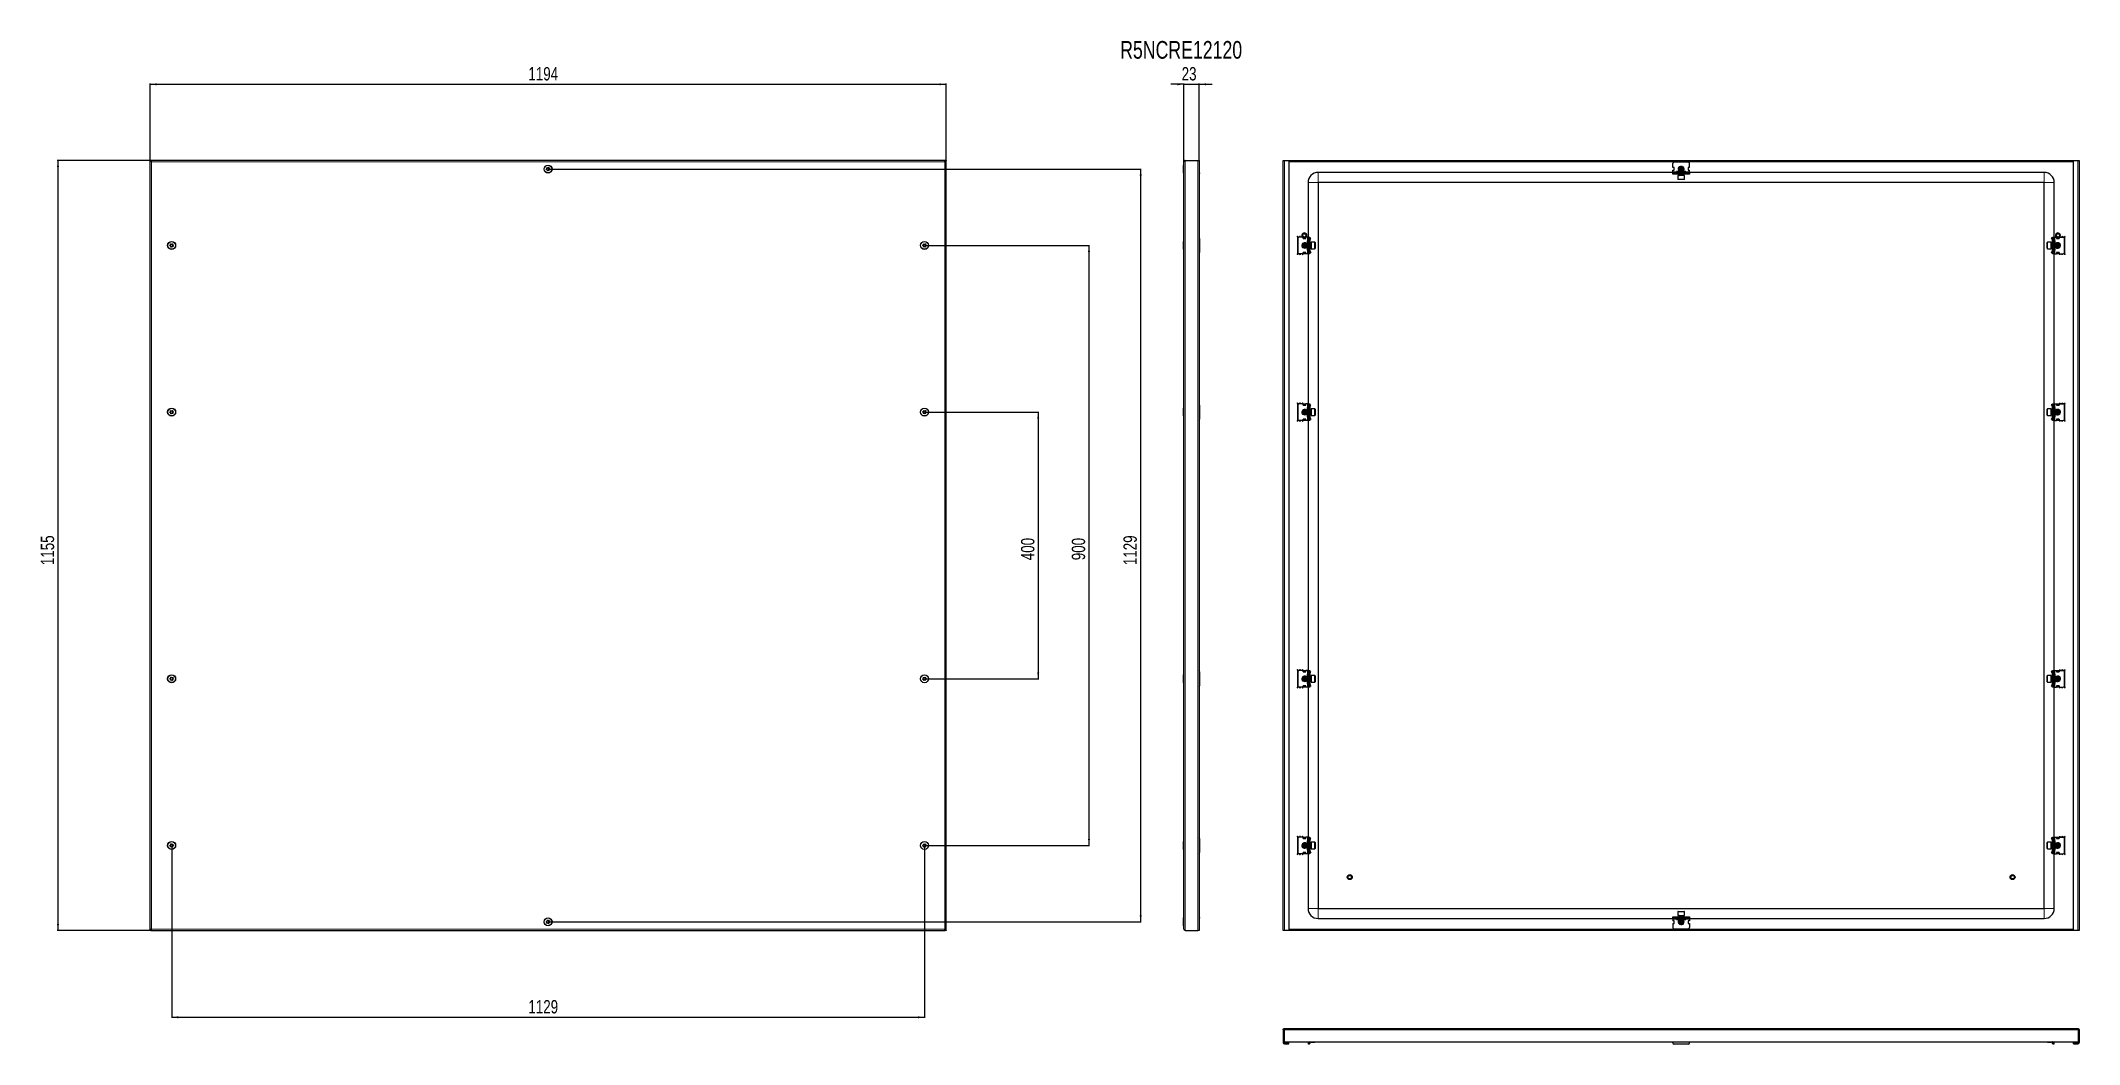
# Model space of a CAD drawing. Header units: millimetres. Extents: x -852 to 2205, y -435 to 1070.
import ezdxf

# ---------------------------------------------------------------- set-up
doc = ezdxf.new("R2010")
doc.units = ezdxf.units.MM
doc.layers.add('FORMAT', color=7, linetype='Continuous')
doc.styles.add('SLDTEXTSTYLE0', font='TXT', dxfattribs={"width": 0.75})
doc.dimstyles.new('SLDDIMSTYLE0', dxfattribs={"dimtxt": 20, "dimasz": 10, "dimexe": 0, "dimexo": 0.0625, "dimgap": 5, "dimtad": 2, "dimdec": 1, "dimrnd": 1e-09, "dimzin": 12, "dimdsep": 46, "dimtxsty": 'SLDTEXTSTYLE0', "dimsah": 1, "dimcen": 0.09, "dimadec": 0, "dimazin": 3, "dimtfac": 1, "dimtmove": 0, "dimatfit": 0, "dimfxl": 0, "dimfrac": 2, "dimtolj": 1, "dimtzin": 12, "dimarcsym": 0})
doc.dimstyles.new('SLDDIMSTYLE1', dxfattribs={"dimtxt": 20, "dimasz": 10, "dimexe": 0, "dimexo": 0.0625, "dimgap": 5, "dimtad": 2, "dimdec": 1, "dimrnd": 1e-09, "dimzin": 12, "dimdsep": 46, "dimtxsty": 'SLDTEXTSTYLE0', "dimsah": 1, "dimcen": 0.09, "dimadec": 0, "dimazin": 3, "dimtfac": 1, "dimtofl": 0, "dimtmove": 0, "dimatfit": 3, "dimfxl": 0, "dimfrac": 2, "dimtolj": 1, "dimtzin": 12, "dimarcsym": 0})

msp = doc.modelspace()

# ---------------------------------------------------------------- texts
at = {"layer": 'FORMAT', "insert": (766.81, 1069.43), "char_height": 26.4583, "attachment_point": 1, "style": 'SLDTEXTSTYLE0'}
msp.add_mtext('R5NCRE12120', dxfattribs=at)

# ---------------------------------------------------------------- blocks, each defined once
blk = doc.blocks.new('_D')
at = {"layer": 'FORMAT'}
for p, q in [((862.3, 1004.5), (843, 1004.5)), ((862.3, 888.2), (862.3, 1005.5)), ((862.3, 1004.5), (885.3, 1004.5)), ((885.3, 890.3), (885.3, 1005.5)), ((885.3, 1004.5), (904.5, 1004.5))]:
    blk.add_line(p, q, dxfattribs=at)
for points in [[(862.3, 1004.5), (852.3, 1006), (852.3, 1003)], [(885.3, 1004.5), (895.3, 1003), (895.3, 1006)]]:
    blk.add_solid(points, dxfattribs=at)
at = {"layer": 'FORMAT', "insert": (859, 1030.3), "char_height": 20, "attachment_point": 1, "style": 'SLDTEXTSTYLE0'}
blk.add_mtext('23', dxfattribs=at)
blk = doc.blocks.new('_D_1')
at = {"layer": 'FORMAT'}
for p, q in [((-688.2, 890.3), (-827.1, 890.3)), ((-826.1, 890.3), (-826.1, -264.7)), ((-688.2, -264.7), (-827.1, -264.7))]:
    blk.add_line(p, q, dxfattribs=at)
for points in [[(-826.1, 890.3), (-827.7, 880.3), (-824.6, 880.3)], [(-826.1, -264.7), (-824.6, -254.7), (-827.7, -254.7)]]:
    blk.add_solid(points, dxfattribs=at)
at = {"layer": 'FORMAT', "insert": (-851.9, 283.3), "char_height": 20, "attachment_point": 1, "rotation": 90, "style": 'SLDTEXTSTYLE0'}
blk.add_mtext('1155', dxfattribs=at)
blk = doc.blocks.new('_D_2')
at = {"layer": 'FORMAT'}
for p, q in [((-688.1, 890.3), (-688.1, 1005.5)), ((-688.1, 1004.5), (505.9, 1004.5)), ((505.9, 890.3), (505.9, 1005.5))]:
    blk.add_line(p, q, dxfattribs=at)
for points in [[(-688.1, 1004.5), (-678.1, 1003), (-678.1, 1006)], [(505.9, 1004.5), (495.9, 1006), (495.9, 1003)]]:
    blk.add_solid(points, dxfattribs=at)
at = {"layer": 'FORMAT', "insert": (-120.7, 1030.3), "char_height": 20, "attachment_point": 1, "style": 'SLDTEXTSTYLE0'}
blk.add_mtext('1194', dxfattribs=at)
blk = doc.blocks.new('_D_3')
at = {"layer": 'FORMAT'}
for p, q in [((473.4, 762.8), (721, 762.8)), ((720, 762.8), (720, -137.2)), ((473.4, -137.2), (721, -137.2))]:
    blk.add_line(p, q, dxfattribs=at)
for points in [[(720, 762.8), (718.5, 752.8), (721.6, 752.8)], [(720, -137.2), (721.6, -127.2), (718.5, -127.2)]]:
    blk.add_solid(points, dxfattribs=at)
at = {"layer": 'FORMAT', "insert": (694.2, 290.7), "char_height": 20, "attachment_point": 1, "rotation": 90, "style": 'SLDTEXTSTYLE0'}
blk.add_mtext('900', dxfattribs=at)
blk = doc.blocks.new('_D_4')
at = {"layer": 'FORMAT'}
for p, q in [((-655.6, -137.2), (-655.6, -395.8)), ((473.4, -137.2), (473.4, -395.8)), ((-655.6, -394.8), (473.4, -394.8))]:
    blk.add_line(p, q, dxfattribs=at)
for points in [[(-655.6, -394.8), (-645.6, -396.4), (-645.6, -393.3)], [(473.4, -394.8), (463.4, -393.3), (463.4, -396.4)]]:
    blk.add_solid(points, dxfattribs=at)
at = {"layer": 'FORMAT', "insert": (-120.7, -369), "char_height": 20, "attachment_point": 1, "style": 'SLDTEXTSTYLE0'}
blk.add_mtext('1129', dxfattribs=at)
blk = doc.blocks.new('_D_5')
at = {"layer": 'FORMAT'}
for p, q in [((473.4, 512.8), (644.9, 512.8)), ((643.9, 512.8), (643.9, 112.8)), ((473.4, 112.8), (644.9, 112.8))]:
    blk.add_line(p, q, dxfattribs=at)
for points in [[(643.9, 512.8), (642.3, 502.8), (645.4, 502.8)], [(643.9, 112.8), (645.4, 122.8), (642.3, 122.8)]]:
    blk.add_solid(points, dxfattribs=at)
at = {"layer": 'FORMAT', "insert": (618.1, 290.7), "char_height": 20, "attachment_point": 1, "rotation": 90, "style": 'SLDTEXTSTYLE0'}
blk.add_mtext('400', dxfattribs=at)
blk = doc.blocks.new('_D_6')
at = {"layer": 'FORMAT'}
for p, q in [((-91.1, 877.3), (798.5, 877.3)), ((797.5, 877.3), (797.5, -251.7)), ((-91.1, -251.7), (798.5, -251.7))]:
    blk.add_line(p, q, dxfattribs=at)
for points in [[(797.5, 877.3), (796, 867.3), (799.1, 867.3)], [(797.5, -251.7), (799.1, -241.7), (796, -241.7)]]:
    blk.add_solid(points, dxfattribs=at)
at = {"layer": 'FORMAT', "insert": (771.7, 283.3), "char_height": 20, "attachment_point": 1, "rotation": 90, "style": 'SLDTEXTSTYLE0'}
blk.add_mtext('1129', dxfattribs=at)

# ---------------------------------------------------------------- dimensions: what is measured, and where the dimension line sits
at = {"layer": 'FORMAT'}
for base, p1, p2, angle, picture, middle in [((505.85, 1004.51), (-688.15, 890.34), (505.85, 890.34), 0, '_D_2', (-91.15, 1004.51)), ((-826.15, -264.66), (-688.15, 890.34), (-688.15, -264.66), 90, '_D_1', (-826.15, 312.84)), ((797.52, -251.66), (-91.15, 877.34), (-91.15, -251.66), 90, '_D_6', (797.52, 312.84)), ((720.03, -137.16), (473.35, 762.84), (473.35, -137.16), 90, '_D_3', (720.03, 312.84)), ((643.86, 112.84), (473.35, 512.84), (473.35, 112.84), 90, '_D_5', (643.86, 312.84))]:
    dim = msp.add_linear_dim(base=base, p1=p1, p2=p2, angle=angle, dimstyle='SLDDIMSTYLE1', dxfattribs=at)
    dim.commit()
    dim.dimension.update_dxf_attribs({"geometry": picture, "text_midpoint": middle, "dimtype": 160})
for base, p1, p2, dimstyle, picture, middle in [((885.25, 1004.51), (862.25, 888.24), (885.25, 890.34), 'SLDDIMSTYLE0', '_D', (873.75, 1004.51)), ((473.35, -394.83), (-655.65, -137.16), (473.35, -137.16), 'SLDDIMSTYLE1', '_D_4', (-91.15, -394.83))]:
    dim = msp.add_linear_dim(base=base, p1=p1, p2=p2, dimstyle=dimstyle, dxfattribs=at)
    dim.commit()
    dim.dimension.update_dxf_attribs({"geometry": picture, "text_midpoint": middle, "dimtype": 160})

# ---------------------------------------------------------------- linework, layer by layer
at = {"color": 7, "linetype": 'Continuous', "lineweight": 25}
for p, q in [((-688.15, 890.34), (-688.15, -264.66)), ((-688.15, 890.34), (-686.65, 890.34)), ((-686.45, 890.34), (-686.65, 890.34)), ((-686.45, 889.23), (-686.45, 890.34)), ((504.15, 890.34), (-686.45, 890.34)), ((504.15, 889.22), (504.15, 890.34)), ((504.35, 890.34), (504.16, 890.34)), ((504.35, 890.34), (505.85, 890.34)), ((505.85, -264.66), (505.85, 890.34)), ((862.25, -262.56), (862.25, 888.24)), ((864.35, 890.34), (883.15, 890.34)), ((883.15, 890.34), (885.25, 890.34)), ((885.25, 890.34), (885.25, -264.66)), ((1011.04, 890.34), (1013.14, 890.34)), ((1011.04, -264.66), (1011.04, 890.34)), ((1013.14, 890.34), (1019.54, 890.34)), ((1019.54, 890.34), (1019.54, -264.66)), ((1019.54, 890.34), (2196.54, 890.34)), ((1019.54, 888.84), (2196.54, 888.84)), ((1618.54, 887.84), (1597.54, 887.84)), ((2196.54, -264.66), (2196.54, 890.34)), ((2196.54, 890.34), (2202.94, 890.34)), ((2202.94, 890.34), (2205.04, 890.34)), ((2205.04, 890.34), (2205.04, -264.66)), ((862.25, 883.12), (861.95, 883.12)), ((861.95, 871.97), (861.95, 883.12)), ((861.95, 871.55), (861.95, 871.97)), ((861.95, 871.55), (862.25, 871.55)), ((885.25, 871.84), (885.75, 871.84)), ((885.25, 870.34), (885.75, 870.84)), ((885.75, 871.84), (885.75, 870.84)), ((1048.54, 857.34), (1048.54, 775.34)), ((1595.54, 872.34), (1063.54, 872.34)), ((1063.54, 857.34), (1063.54, -231.66)), ((2152.54, 857.34), (1063.54, 857.34)), ((1595.54, 879.84), (1595.54, 885.84)), ((1597.54, 879.84), (1595.54, 879.84)), ((1595.54, 873.34), (1595.54, 875.84)), ((1595.54, 875.84), (1597.54, 875.84)), ((1595.54, 871.84), (1595.54, 873.34)), ((1595.54, 869.84), (1595.54, 871.84)), ((1595.54, 871.84), (1597.54, 871.84)), ((1595.8, 869.84), (1595.54, 869.84)), ((1620.27, 869.84), (1595.8, 869.84)), ((1597.54, 875.84), (1597.54, 879.84)), ((1618.54, 871.84), (1597.54, 871.84)), ((1597.54, 870.84), (1618.54, 870.84)), ((1603.04, 873.84), (1601.04, 873.84)), ((1601.04, 873.84), (1601.04, 873.34)), ((1601.04, 873.34), (1601.04, 871.84)), ((1603.9, 872.34), (1601.04, 872.34)), ((1604, 872.16), (1603.04, 873.84)), ((1603.04, 867.84), (1603.04, 862.44)), ((1613.04, 867.84), (1603.04, 867.84)), ((1612.44, 861.84), (1603.64, 861.84)), ((1604.04, 873.84), (1604.04, 872.34)), ((1612.04, 873.84), (1604.04, 873.84)), ((1605.59, 877.84), (1605.04, 877.28)), ((1605.04, 877.28), (1605.04, 877.23)), ((1611.04, 877.28), (1605.04, 877.28)), ((1605.04, 877.23), (1605.59, 876.84)), ((1606.89, 877.23), (1605.04, 877.23)), ((1605.59, 876.84), (1605.04, 876.45)), ((1605.04, 876.45), (1605.04, 876.23)), ((1606.89, 876.45), (1605.04, 876.45)), ((1605.04, 876.23), (1605.59, 875.84)), ((1606.89, 876.23), (1605.04, 876.23)), ((1605.59, 875.84), (1605.04, 875.45)), ((1605.04, 875.45), (1605.04, 875.23)), ((1606.89, 875.45), (1605.04, 875.45)), ((1605.04, 875.23), (1605.59, 874.84)), ((1606.89, 875.23), (1605.04, 875.23)), ((1605.59, 874.84), (1605.04, 874.45)), ((1605.04, 874.45), (1605.04, 874.23)), ((1606.89, 874.45), (1605.04, 874.45)), ((1605.04, 874.23), (1605.59, 873.84)), ((1606.89, 874.23), (1605.04, 874.23)), ((1605.59, 869.84), (1605.04, 869.45)), ((1605.04, 869.45), (1605.04, 869.23)), ((1606.89, 869.45), (1605.04, 869.45)), ((1605.04, 869.23), (1605.59, 868.84)), ((1606.89, 869.23), (1605.04, 869.23)), ((1605.59, 868.84), (1605.04, 868.45)), ((1605.04, 868.45), (1605.04, 868.09)), ((1606.89, 868.45), (1605.04, 868.45)), ((1605.47, 878.36), (1605.28, 877.53)), ((1605.29, 877.05), (1605.36, 876.68)), ((1605.48, 875.76), (1605.35, 876.01)), ((1610.48, 877.84), (1605.59, 877.84)), ((1607.1, 876.84), (1605.59, 876.84)), ((1607.1, 875.84), (1605.59, 875.84)), ((1607.1, 874.84), (1605.59, 874.84)), ((1607.1, 868.84), (1605.59, 868.84)), ((1611.04, 877.23), (1606.89, 877.23)), ((1611.04, 876.45), (1606.89, 876.45)), ((1611.04, 876.23), (1606.89, 876.23)), ((1611.04, 875.45), (1606.89, 875.45)), ((1611.04, 875.23), (1606.89, 875.23)), ((1611.04, 874.45), (1606.89, 874.45)), ((1611.04, 874.23), (1606.89, 874.23)), ((1611.04, 869.45), (1606.89, 869.45)), ((1611.04, 869.23), (1606.89, 869.23)), ((1611.04, 868.45), (1606.89, 868.45)), ((1610.48, 876.84), (1607.1, 876.84)), ((1610.48, 875.84), (1607.1, 875.84)), ((1610.48, 874.84), (1607.1, 874.84)), ((1610.48, 868.84), (1607.1, 868.84)), ((1611.04, 877.28), (1610.48, 877.84)), ((1610.48, 876.84), (1611.04, 877.23)), ((1611.04, 876.45), (1610.48, 876.84)), ((1610.48, 875.84), (1611.04, 876.23)), ((1611.04, 875.45), (1610.48, 875.84)), ((1610.48, 874.84), (1611.04, 875.23)), ((1611.04, 874.45), (1610.48, 874.84)), ((1610.48, 873.84), (1611.04, 874.23)), ((1611.04, 869.45), (1610.48, 869.84)), ((1610.48, 868.84), (1611.04, 869.23)), ((1611.04, 868.45), (1610.48, 868.84)), ((1610.73, 876.01), (1610.59, 875.76)), ((1611.04, 877.23), (1611.04, 877.28)), ((1611.04, 876.23), (1611.04, 876.45)), ((1611.04, 875.23), (1611.04, 875.45)), ((1611.04, 874.23), (1611.04, 874.45)), ((1611.04, 869.23), (1611.04, 869.45)), ((1611.04, 868.09), (1611.04, 868.45)), ((1612.04, 872.34), (1612.04, 873.84)), ((1613.04, 873.84), (1612.07, 872.16)), ((1615.04, 872.34), (1612.17, 872.34)), ((1615.04, 873.84), (1613.04, 873.84)), ((1613.04, 862.44), (1613.04, 867.84)), ((1615.04, 873.34), (1615.04, 873.84)), ((1615.04, 871.84), (1615.04, 873.34)), ((1620.54, 879.84), (1618.54, 879.84)), ((1618.54, 879.84), (1618.54, 875.84)), ((1618.54, 875.84), (1620.54, 875.84)), ((1618.54, 871.84), (1620.54, 871.84)), ((1620.54, 869.84), (1620.27, 869.84)), ((1620.54, 879.84), (1620.54, 885.84)), ((1620.54, 873.34), (1620.54, 875.84)), ((1620.54, 871.84), (1620.54, 873.34)), ((2152.54, 872.34), (1620.54, 872.34)), ((1620.54, 871.84), (1620.54, 869.84)), ((2152.54, -231.66), (2152.54, 857.34)), ((2167.54, 775.34), (2167.54, 857.34)), ((862.25, 768.62), (861.95, 768.62)), ((861.95, 757.05), (861.95, 768.62)), ((885.75, 773.34), (885.75, 752.34)), ((1032.54, 775.59), (1032.54, 750.09)), ((1033.04, 773.34), (1033.04, 752.34)), ((1041.04, 775.34), (1035.04, 775.34)), ((1041.04, 775.34), (1041.04, 773.34)), ((1041.24, 774.55), (1041.04, 774.67)), ((1041.04, 773.34), (1045.04, 773.34)), ((1041.24, 773.34), (1041.24, 774.55)), ((1041.29, 774.96), (1041.62, 775.19)), ((1041.79, 774.96), (1041.29, 774.61)), ((1041.29, 774.61), (1041.29, 774.96)), ((1041.29, 773.69), (1041.29, 774.61)), ((1041.29, 773.34), (1041.29, 773.69)), ((1041.79, 775.11), (1041.79, 774.96)), ((1041.79, 774.96), (1042.19, 774.96)), ((1043.59, 765.84), (1043.04, 765.28)), ((1043.04, 765.28), (1043.04, 760.39)), ((1043.65, 765.84), (1043.59, 765.84)), ((1043.59, 765.84), (1043.59, 759.84)), ((1044.04, 765.28), (1043.65, 765.84)), ((1043.65, 765.84), (1043.65, 761.69)), ((1043.88, 774.96), (1044.29, 774.96)), ((1044.42, 765.84), (1044.04, 765.28)), ((1044.04, 765.28), (1044.04, 761.9)), ((1044.29, 774.96), (1044.29, 775.11)), ((1044.79, 774.61), (1044.29, 774.96)), ((1044.65, 765.84), (1044.42, 765.84)), ((1044.42, 765.84), (1044.42, 761.69)), ((1044.45, 775.19), (1044.79, 774.96)), ((1045.04, 765.28), (1044.65, 765.84)), ((1044.65, 765.84), (1044.65, 761.69)), ((1044.79, 774.96), (1044.79, 774.61)), ((1045.04, 774.67), (1044.79, 774.52)), ((1044.79, 774.61), (1044.79, 773.69)), ((1044.79, 773.69), (1044.79, 773.34)), ((1044.87, 765.53), (1045.11, 765.39)), ((1045.04, 773.34), (1045.04, 775.34)), ((1047.54, 775.34), (1045.04, 775.34)), ((1045.42, 765.84), (1045.04, 765.28)), ((1045.04, 765.28), (1045.04, 761.9)), ((1045.65, 765.84), (1045.42, 765.84)), ((1045.42, 765.84), (1045.42, 761.69)), ((1046.04, 765.28), (1045.65, 765.84)), ((1045.65, 765.84), (1045.65, 761.69)), ((1046.42, 765.84), (1046.04, 765.28)), ((1046.04, 765.28), (1046.04, 761.9)), ((1046.65, 765.84), (1046.42, 765.84)), ((1046.42, 765.84), (1046.42, 761.69)), ((1047.04, 765.28), (1046.65, 765.84)), ((1046.65, 765.84), (1046.65, 761.69)), ((1047.04, 769.84), (1047.04, 767.84)), ((1047.54, 769.84), (1047.04, 769.84)), ((1047.04, 768.09), (1048.04, 768.09)), ((1047.04, 767.84), (1048.71, 766.87)), ((1048.54, 766.84), (1047.04, 766.84)), ((1047.04, 766.84), (1047.04, 758.84)), ((1049.04, 775.34), (1047.54, 775.34)), ((1049.04, 769.84), (1047.54, 769.84)), ((1048.04, 768.09), (1048.54, 768.09)), ((1048.54, 768.09), (1048.54, 766.97)), ((1049.04, 775.34), (1051.04, 775.34)), ((1049.04, 773.34), (1049.04, 775.34)), ((1049.04, 773.34), (1049.04, 752.34)), ((1050.04, 752.34), (1050.04, 773.34)), ((1051.04, 775.34), (1051.04, 775.07)), ((1051.04, 775.07), (1051.04, 750.61)), ((1051.04, 774.25), (1051.24, 774.05)), ((1051.54, 771.59), (1051.04, 771.59)), ((1051.54, 768.09), (1051.04, 768.09)), ((1051.42, 765.84), (1051.04, 765.28)), ((1051.65, 765.84), (1051.42, 765.84)), ((1051.42, 765.84), (1051.42, 761.69)), ((1051.54, 773.34), (1051.54, 772.88)), ((1051.54, 768.09), (1051.54, 771.59)), ((1051.54, 765.84), (1051.54, 768.09)), ((1051.62, 773), (1052.6, 773.98)), ((1051.98, 772.65), (1051.62, 773)), ((1052.04, 765.28), (1051.65, 765.84)), ((1051.65, 765.84), (1051.65, 761.69)), ((1051.98, 772.65), (1052.95, 773.62)), ((1052.42, 765.84), (1052.04, 765.28)), ((1052.04, 765.28), (1052.04, 761.9)), ((1052.79, 765.84), (1052.42, 765.84)), ((1052.42, 765.84), (1052.42, 761.69)), ((1052.6, 773.98), (1052.95, 773.62)), ((1058.44, 767.84), (1053.04, 767.84)), ((1053.04, 767.84), (1053.04, 757.84)), ((1059.04, 767.24), (1059.04, 758.44)), ((2157.04, 766.91), (2157.04, 767.24)), ((2157.04, 758.44), (2157.04, 766.91)), ((2163.04, 767.84), (2157.64, 767.84)), ((2163.04, 767.46), (2163.04, 767.84)), ((2163.04, 757.84), (2163.04, 767.46)), ((2163.48, 773.98), (2163.12, 773.62)), ((2164.1, 772.65), (2163.12, 773.62)), ((2163.65, 765.84), (2163.29, 765.84)), ((2164.45, 773), (2163.48, 773.98)), ((2164.04, 765.28), (2163.65, 765.84)), ((2163.65, 761.69), (2163.65, 765.84)), ((2164.42, 765.84), (2164.04, 765.28)), ((2164.04, 761.9), (2164.04, 765.28)), ((2164.1, 772.65), (2164.45, 773)), ((2164.65, 765.84), (2164.42, 765.84)), ((2164.42, 761.69), (2164.42, 765.84)), ((2164.54, 773.34), (2164.54, 772.94)), ((2164.54, 771.59), (2165.04, 771.59)), ((2164.54, 771.59), (2164.54, 768.09)), ((2165.04, 768.09), (2164.54, 768.09)), ((2164.54, 768.09), (2164.54, 765.84)), ((2165.04, 765.28), (2164.65, 765.84)), ((2164.65, 761.69), (2164.65, 765.84)), ((2164.83, 774.05), (2165.04, 774.25)), ((2165.04, 775.34), (2167.04, 775.34)), ((2165.04, 775.07), (2165.04, 775.34)), ((2165.04, 750.61), (2165.04, 775.07)), ((2166.04, 773.34), (2166.04, 752.34)), ((2167.04, 775.34), (2167.04, 773.34)), ((2167.04, 775.34), (2168.54, 775.34)), ((2167.04, 752.34), (2167.04, 773.34)), ((2168.54, 769.84), (2167.04, 769.84)), ((2167.36, 766.87), (2169.04, 767.84)), ((2167.54, 766.97), (2167.54, 768.09)), ((2167.54, 768.09), (2168.04, 768.09)), ((2169.04, 766.84), (2167.54, 766.84)), ((2168.04, 768.09), (2169.04, 768.09)), ((2168.54, 775.34), (2171.04, 775.34)), ((2169.04, 769.84), (2168.54, 769.84)), ((2169.04, 767.84), (2169.04, 769.84)), ((2169.04, 758.84), (2169.04, 766.84)), ((2169.42, 765.84), (2169.04, 765.28)), ((2169.65, 765.84), (2169.42, 765.84)), ((2169.42, 761.69), (2169.42, 765.84)), ((2170.04, 765.28), (2169.65, 765.84)), ((2169.65, 761.69), (2169.65, 765.84)), ((2170.42, 765.84), (2170.04, 765.28)), ((2170.04, 761.9), (2170.04, 765.28)), ((2170.65, 765.84), (2170.42, 765.84)), ((2170.42, 761.69), (2170.42, 765.84)), ((2171.04, 765.28), (2170.65, 765.84)), ((2170.65, 761.69), (2170.65, 765.84)), ((2170.96, 765.39), (2171.21, 765.53)), ((2171.04, 775.34), (2171.04, 773.34)), ((2171.29, 774.52), (2171.04, 774.67)), ((2171.04, 773.34), (2175.04, 773.34)), ((2171.42, 765.84), (2171.04, 765.28)), ((2171.04, 761.9), (2171.04, 765.28)), ((2171.29, 774.96), (2171.62, 775.19)), ((2171.79, 774.96), (2171.29, 774.61)), ((2171.29, 774.61), (2171.29, 774.96)), ((2171.29, 773.69), (2171.29, 774.61)), ((2171.29, 773.34), (2171.29, 773.69)), ((2171.65, 765.84), (2171.42, 765.84)), ((2171.42, 761.69), (2171.42, 765.84)), ((2172.04, 765.28), (2171.65, 765.84)), ((2171.65, 761.69), (2171.65, 765.84)), ((2171.79, 775.11), (2171.79, 774.96)), ((2171.79, 774.96), (2172.19, 774.96)), ((2172.42, 765.84), (2172.04, 765.28)), ((2172.04, 761.9), (2172.04, 765.28)), ((2172.48, 765.84), (2172.42, 765.84)), ((2172.42, 761.69), (2172.42, 765.84)), ((2173.04, 765.28), (2172.48, 765.84)), ((2172.48, 765.61), (2172.48, 765.84)), ((2172.48, 759.84), (2172.48, 765.61)), ((2173.04, 765.1), (2173.04, 765.28)), ((2173.04, 760.39), (2173.04, 765.1)), ((2173.88, 774.96), (2174.29, 774.96)), ((2174.29, 774.96), (2174.29, 775.11)), ((2174.79, 774.61), (2174.29, 774.96)), ((2174.45, 775.19), (2174.79, 774.96)), ((2174.79, 774.96), (2174.79, 774.61)), ((2174.79, 774.61), (2174.79, 773.69)), ((2174.79, 773.69), (2174.79, 773.34)), ((2175.04, 774.67), (2174.84, 774.55)), ((2174.84, 774.55), (2174.84, 773.34)), ((2175.04, 775.34), (2181.04, 775.34)), ((2175.04, 773.34), (2175.04, 775.34)), ((2183.04, 752.34), (2183.04, 773.34)), ((2183.54, 750.09), (2183.54, 775.59)), ((861.95, 757.05), (862.25, 757.05)), ((1041.04, 750.34), (1035.04, 750.34)), ((1040.54, 750.34), (1040.54, 750.09)), ((1045.04, 752.34), (1041.04, 752.34)), ((1041.04, 752.34), (1041.04, 750.34)), ((1041.04, 750.46), (1041.24, 750.46)), ((1041.24, 750.46), (1041.24, 752.34)), ((1041.29, 751.99), (1041.29, 752.34)), ((1041.29, 751.07), (1041.29, 751.99)), ((1041.29, 751.07), (1041.79, 750.72)), ((1041.29, 750.72), (1041.29, 751.07)), ((1041.79, 750.36), (1041.29, 750.72)), ((1044.29, 750.72), (1041.79, 750.72)), ((1041.79, 750.72), (1041.79, 750.36)), ((1044.29, 750.36), (1041.79, 750.36)), ((1042.51, 760.28), (1043.34, 760.09)), ((1043.04, 760.39), (1043.59, 759.84)), ((1043.59, 759.84), (1043.65, 759.84)), ((1043.65, 761.69), (1043.65, 759.84)), ((1043.65, 759.84), (1044.04, 760.39)), ((1043.83, 760.09), (1044.2, 760.16)), ((1044.04, 761.9), (1044.04, 760.39)), ((1044.04, 760.39), (1044.42, 759.84)), ((1044.29, 750.72), (1044.79, 751.07)), ((1044.29, 750.36), (1044.29, 750.72)), ((1044.79, 750.72), (1044.29, 750.36)), ((1044.42, 761.69), (1044.42, 759.84)), ((1044.42, 759.84), (1044.65, 759.84)), ((1044.65, 761.69), (1044.65, 759.84)), ((1044.65, 759.84), (1045.04, 760.39)), ((1044.79, 752.34), (1044.79, 751.99)), ((1044.79, 751.99), (1044.79, 751.07)), ((1044.79, 751.07), (1044.79, 750.72)), ((1045.11, 760.29), (1044.87, 760.15)), ((1045.04, 761.9), (1045.04, 760.39)), ((1045.04, 760.39), (1045.42, 759.84)), ((1045.04, 750.34), (1045.04, 752.34)), ((1047.54, 750.34), (1045.04, 750.34)), ((1045.42, 761.69), (1045.42, 759.84)), ((1045.42, 759.84), (1045.65, 759.84)), ((1045.65, 761.69), (1045.65, 759.84)), ((1045.65, 759.84), (1046.04, 760.39)), ((1046.04, 761.9), (1046.04, 760.39)), ((1046.04, 760.39), (1046.42, 759.84)), ((1046.42, 761.69), (1046.42, 759.84)), ((1046.42, 759.84), (1046.65, 759.84)), ((1046.65, 761.69), (1046.65, 759.84)), ((1046.65, 759.84), (1047.04, 760.39)), ((1047.04, 758.84), (1048.54, 758.84)), ((1048.71, 758.81), (1047.04, 757.84)), ((1047.04, 757.84), (1047.04, 755.84)), ((1048.04, 757.59), (1047.04, 757.59)), ((1047.04, 755.84), (1047.54, 755.84)), ((1047.54, 755.84), (1049.04, 755.84)), ((1049.04, 750.34), (1047.54, 750.34)), ((1048.54, 757.59), (1048.04, 757.59)), ((1048.54, 758.7), (1048.54, 757.59)), ((1048.54, 750.34), (1048.54, 525.34)), ((1049.04, 750.34), (1049.04, 752.34)), ((1051.04, 750.34), (1049.04, 750.34)), ((1051.04, 760.39), (1051.42, 759.84)), ((1051.04, 757.59), (1051.54, 757.59)), ((1051.54, 754.09), (1051.04, 754.09)), ((1051.24, 751.63), (1051.04, 751.42)), ((1051.04, 750.61), (1051.04, 750.34)), ((1051.42, 761.69), (1051.42, 759.84)), ((1051.42, 759.84), (1051.65, 759.84)), ((1051.54, 757.59), (1051.54, 759.84)), ((1051.54, 754.09), (1051.54, 757.59)), ((1051.54, 752.34), (1051.54, 752.73)), ((1051.98, 753.03), (1051.62, 752.67)), ((1051.62, 752.67), (1052.6, 751.7)), ((1051.65, 761.69), (1051.65, 759.84)), ((1051.65, 759.84), (1052.04, 760.39)), ((1051.98, 753.03), (1052.95, 752.05)), ((1052.04, 761.9), (1052.04, 760.39)), ((1052.04, 760.39), (1052.42, 759.84)), ((1052.42, 761.69), (1052.42, 759.84)), ((1052.42, 759.84), (1052.79, 759.84)), ((1052.6, 751.7), (1052.95, 752.05)), ((1053.04, 757.84), (1058.44, 757.84)), ((2157.64, 757.84), (2163.04, 757.84)), ((2164.1, 753.03), (2163.12, 752.05)), ((2163.48, 751.7), (2163.12, 752.05)), ((2163.29, 759.84), (2163.65, 759.84)), ((2164.45, 752.67), (2163.48, 751.7)), ((2163.65, 759.84), (2163.65, 761.69)), ((2163.65, 759.84), (2164.04, 760.39)), ((2164.04, 760.39), (2164.04, 761.9)), ((2164.04, 760.39), (2164.42, 759.84)), ((2164.1, 753.03), (2164.45, 752.67)), ((2164.42, 759.84), (2164.42, 761.69)), ((2164.42, 759.84), (2164.65, 759.84)), ((2164.54, 759.84), (2164.54, 757.59)), ((2164.54, 757.59), (2164.54, 754.09)), ((2164.54, 757.59), (2165.04, 757.59)), ((2164.54, 754.09), (2165.04, 754.09)), ((2164.54, 752.34), (2164.54, 752.8)), ((2164.65, 759.84), (2164.65, 761.69)), ((2164.65, 759.84), (2165.04, 760.39)), ((2165.04, 751.42), (2164.83, 751.63)), ((2165.04, 750.34), (2165.04, 750.61)), ((2167.04, 750.34), (2165.04, 750.34)), ((2167.04, 755.84), (2168.54, 755.84)), ((2167.04, 752.34), (2167.04, 750.34)), ((2167.04, 750.34), (2168.54, 750.34)), ((2169.04, 757.84), (2167.36, 758.81)), ((2167.54, 758.84), (2169.04, 758.84)), ((2167.54, 757.59), (2167.54, 758.7)), ((2168.04, 757.59), (2167.54, 757.59)), ((2167.54, 525.34), (2167.54, 750.34)), ((2169.04, 757.59), (2168.04, 757.59)), ((2168.54, 755.84), (2169.04, 755.84)), ((2168.54, 750.34), (2171.04, 750.34)), ((2169.04, 760.39), (2169.42, 759.84)), ((2169.04, 755.84), (2169.04, 757.84)), ((2169.42, 759.84), (2169.42, 761.69)), ((2169.42, 759.84), (2169.65, 759.84)), ((2169.65, 759.84), (2169.65, 761.69)), ((2169.65, 759.84), (2170.04, 760.39)), ((2170.04, 760.39), (2170.04, 761.9)), ((2170.04, 760.39), (2170.42, 759.84)), ((2170.42, 759.84), (2170.42, 761.69)), ((2170.42, 759.84), (2170.65, 759.84)), ((2170.65, 759.84), (2170.65, 761.69)), ((2170.65, 759.84), (2171.04, 760.39)), ((2171.21, 760.15), (2170.96, 760.29)), ((2171.04, 760.39), (2171.04, 761.9)), ((2171.04, 760.39), (2171.42, 759.84)), ((2175.04, 752.34), (2171.04, 752.34)), ((2171.04, 752.34), (2171.04, 750.34)), ((2171.29, 751.99), (2171.29, 752.34)), ((2171.29, 751.07), (2171.29, 751.99)), ((2171.29, 751.07), (2171.79, 750.72)), ((2171.29, 750.72), (2171.29, 751.07)), ((2171.79, 750.36), (2171.29, 750.72)), ((2171.42, 759.84), (2171.42, 761.69)), ((2171.42, 759.84), (2171.65, 759.84)), ((2171.65, 759.84), (2171.65, 761.69)), ((2171.65, 759.84), (2172.04, 760.39)), ((2174.29, 750.72), (2171.79, 750.72)), ((2171.79, 750.72), (2171.79, 750.36)), ((2174.29, 750.36), (2171.79, 750.36)), ((2171.87, 760.16), (2172.25, 760.09)), ((2172.04, 760.39), (2172.04, 761.9)), ((2172.04, 760.39), (2172.42, 759.84)), ((2172.42, 759.84), (2172.42, 761.69)), ((2172.42, 759.84), (2172.48, 759.84)), ((2172.48, 759.84), (2173.04, 760.39)), ((2172.73, 760.09), (2173.56, 760.28)), ((2174.29, 750.72), (2174.79, 751.07)), ((2174.29, 750.36), (2174.29, 750.72)), ((2174.79, 750.72), (2174.29, 750.36)), ((2174.79, 752.34), (2174.79, 751.99)), ((2174.79, 751.99), (2174.79, 751.07)), ((2174.79, 751.07), (2174.79, 750.72)), ((2174.84, 752.34), (2174.84, 750.46)), ((2174.84, 750.46), (2175.04, 750.46)), ((2175.04, 750.34), (2175.04, 752.34)), ((2175.04, 750.34), (2181.04, 750.34)), ((2175.54, 750.09), (2175.54, 750.34)), ((885.75, 523.34), (885.75, 502.34)), ((1032.54, 525.59), (1032.54, 500.09)), ((1033.04, 523.34), (1033.04, 502.34)), ((1041.04, 525.34), (1035.04, 525.34)), ((1040.54, 525.59), (1040.54, 525.34)), ((1041.04, 525.34), (1041.04, 523.34)), ((1041.24, 525.22), (1041.04, 525.22)), ((1041.04, 523.34), (1045.04, 523.34)), ((1041.24, 523.34), (1041.24, 525.22)), ((1041.29, 524.96), (1041.79, 525.31)), ((1041.79, 524.96), (1041.29, 524.61)), ((1041.29, 524.61), (1041.29, 524.96)), ((1041.29, 523.69), (1041.29, 524.61)), ((1041.29, 523.34), (1041.29, 523.69)), ((1041.79, 525.31), (1041.79, 524.96)), ((1041.79, 525.31), (1044.29, 525.31)), ((1041.79, 524.96), (1044.29, 524.96)), ((1044.29, 524.96), (1044.29, 525.31)), ((1044.29, 525.31), (1044.79, 524.96)), ((1044.79, 524.61), (1044.29, 524.96)), ((1044.79, 524.96), (1044.79, 524.61)), ((1044.79, 524.61), (1044.79, 523.69)), ((1044.79, 523.69), (1044.79, 523.34)), ((1045.04, 523.34), (1045.04, 525.34)), ((1047.54, 525.34), (1045.04, 525.34)), ((1047.04, 519.84), (1047.04, 517.84)), ((1047.54, 519.84), (1047.04, 519.84)), ((1049.04, 525.34), (1047.54, 525.34)), ((1049.04, 519.84), (1047.54, 519.84)), ((1049.04, 525.34), (1051.04, 525.34)), ((1049.04, 523.34), (1049.04, 525.34)), ((1049.04, 523.34), (1049.04, 502.34)), ((1050.04, 502.34), (1050.04, 523.34)), ((1051.04, 525.34), (1051.04, 525.07)), ((1051.04, 525.07), (1051.04, 500.61)), ((1051.04, 524.25), (1051.24, 524.05)), ((1051.54, 521.59), (1051.04, 521.59)), ((1051.54, 523.34), (1051.54, 522.88)), ((1051.54, 518.09), (1051.54, 521.59)), ((1051.62, 523), (1052.6, 523.98)), ((1051.98, 522.65), (1051.62, 523)), ((1051.98, 522.65), (1052.95, 523.62)), ((1052.6, 523.98), (1052.95, 523.62)), ((2163.48, 523.98), (2163.12, 523.62)), ((2164.1, 522.65), (2163.12, 523.62)), ((2164.45, 523), (2163.48, 523.98)), ((2164.1, 522.65), (2164.45, 523)), ((2164.54, 523.34), (2164.54, 522.94)), ((2164.54, 521.59), (2165.04, 521.59)), ((2164.54, 521.59), (2164.54, 518.09)), ((2164.83, 524.05), (2165.04, 524.25)), ((2165.04, 525.34), (2167.04, 525.34)), ((2165.04, 525.07), (2165.04, 525.34)), ((2165.04, 500.61), (2165.04, 525.07)), ((2166.04, 523.34), (2166.04, 502.34)), ((2167.04, 525.34), (2167.04, 523.34)), ((2167.04, 525.34), (2168.54, 525.34)), ((2167.04, 502.34), (2167.04, 523.34)), ((2168.54, 519.84), (2167.04, 519.84)), ((2168.54, 525.34), (2171.04, 525.34)), ((2169.04, 519.84), (2168.54, 519.84)), ((2169.04, 517.84), (2169.04, 519.84)), ((2171.04, 525.34), (2171.04, 523.34)), ((2171.04, 523.34), (2175.04, 523.34)), ((2171.29, 524.96), (2171.79, 525.31)), ((2171.79, 524.96), (2171.29, 524.61)), ((2171.29, 524.61), (2171.29, 524.96)), ((2171.29, 523.69), (2171.29, 524.61)), ((2171.29, 523.34), (2171.29, 523.69)), ((2171.79, 525.31), (2171.79, 524.96)), ((2171.79, 525.31), (2174.29, 525.31)), ((2171.79, 524.96), (2174.29, 524.96)), ((2174.29, 524.96), (2174.29, 525.31)), ((2174.29, 525.31), (2174.79, 524.96)), ((2174.79, 524.61), (2174.29, 524.96)), ((2174.79, 524.96), (2174.79, 524.61)), ((2174.79, 524.61), (2174.79, 523.69)), ((2174.79, 523.69), (2174.79, 523.34)), ((2174.84, 525.22), (2174.84, 523.34)), ((2175.04, 525.22), (2174.84, 525.22)), ((2175.04, 525.34), (2181.04, 525.34)), ((2175.04, 523.34), (2175.04, 525.34)), ((2175.54, 525.34), (2175.54, 525.59)), ((2183.04, 502.34), (2183.04, 523.34)), ((2183.54, 500.09), (2183.54, 525.59)), ((862.25, 518.62), (861.95, 518.62)), ((861.95, 507.05), (861.95, 518.62)), ((861.95, 507.05), (862.25, 507.05)), ((1041.04, 500.34), (1035.04, 500.34)), ((1040.54, 500.34), (1040.54, 500.09)), ((1041.04, 502.34), (1041.04, 500.34)), ((1045.04, 502.34), (1041.04, 502.34)), ((1041.04, 500.46), (1041.24, 500.46)), ((1041.24, 500.46), (1041.24, 502.34)), ((1041.29, 501.99), (1041.29, 502.34)), ((1041.29, 501.07), (1041.29, 501.99)), ((1041.29, 501.07), (1041.79, 500.72)), ((1041.29, 500.72), (1041.29, 501.07)), ((1041.79, 500.36), (1041.29, 500.72)), ((1044.29, 500.72), (1041.79, 500.72)), ((1041.79, 500.72), (1041.79, 500.36)), ((1044.29, 500.36), (1041.79, 500.36)), ((1042.51, 510.28), (1043.34, 510.09)), ((1043.59, 515.84), (1043.04, 515.28)), ((1043.04, 515.28), (1043.04, 510.39)), ((1043.04, 510.39), (1043.59, 509.84)), ((1043.65, 515.84), (1043.59, 515.84)), ((1043.59, 515.84), (1043.59, 509.84)), ((1043.59, 509.84), (1043.65, 509.84)), ((1044.04, 515.28), (1043.65, 515.84)), ((1043.65, 515.84), (1043.65, 511.69)), ((1043.65, 511.69), (1043.65, 509.84)), ((1043.65, 509.84), (1044.04, 510.39)), ((1043.83, 510.09), (1044.2, 510.16)), ((1044.42, 515.84), (1044.04, 515.28)), ((1044.04, 515.28), (1044.04, 511.9)), ((1044.04, 511.9), (1044.04, 510.39)), ((1044.04, 510.39), (1044.42, 509.84)), ((1044.29, 500.72), (1044.79, 501.07)), ((1044.29, 500.36), (1044.29, 500.72)), ((1044.79, 500.72), (1044.29, 500.36)), ((1044.65, 515.84), (1044.42, 515.84)), ((1044.42, 515.84), (1044.42, 511.69)), ((1044.42, 511.69), (1044.42, 509.84)), ((1044.42, 509.84), (1044.65, 509.84)), ((1045.04, 515.28), (1044.65, 515.84)), ((1044.65, 515.84), (1044.65, 511.69)), ((1044.65, 511.69), (1044.65, 509.84)), ((1044.65, 509.84), (1045.04, 510.39)), ((1044.79, 502.34), (1044.79, 501.99)), ((1044.79, 501.99), (1044.79, 501.07)), ((1044.79, 501.07), (1044.79, 500.72)), ((1044.87, 515.53), (1045.11, 515.39)), ((1045.11, 510.29), (1044.87, 510.15)), ((1045.42, 515.84), (1045.04, 515.28)), ((1045.04, 515.28), (1045.04, 511.9)), ((1045.04, 511.9), (1045.04, 510.39)), ((1045.04, 510.39), (1045.42, 509.84)), ((1045.04, 500.34), (1045.04, 502.34)), ((1047.54, 500.34), (1045.04, 500.34)), ((1045.65, 515.84), (1045.42, 515.84)), ((1045.42, 515.84), (1045.42, 511.69)), ((1045.42, 511.69), (1045.42, 509.84)), ((1045.42, 509.84), (1045.65, 509.84)), ((1046.04, 515.28), (1045.65, 515.84)), ((1045.65, 515.84), (1045.65, 511.69)), ((1045.65, 511.69), (1045.65, 509.84)), ((1045.65, 509.84), (1046.04, 510.39)), ((1046.42, 515.84), (1046.04, 515.28)), ((1046.04, 515.28), (1046.04, 511.9)), ((1046.04, 511.9), (1046.04, 510.39)), ((1046.04, 510.39), (1046.42, 509.84)), ((1046.65, 515.84), (1046.42, 515.84)), ((1046.42, 515.84), (1046.42, 511.69)), ((1046.42, 511.69), (1046.42, 509.84)), ((1046.42, 509.84), (1046.65, 509.84)), ((1047.04, 515.28), (1046.65, 515.84)), ((1046.65, 515.84), (1046.65, 511.69)), ((1046.65, 511.69), (1046.65, 509.84)), ((1046.65, 509.84), (1047.04, 510.39)), ((1047.04, 518.09), (1048.04, 518.09)), ((1047.04, 517.84), (1048.71, 516.87)), ((1048.54, 516.84), (1047.04, 516.84)), ((1047.04, 516.84), (1047.04, 508.84)), ((1047.04, 508.84), (1048.54, 508.84)), ((1048.71, 508.81), (1047.04, 507.84)), ((1047.04, 507.84), (1047.04, 505.84)), ((1048.04, 507.59), (1047.04, 507.59)), ((1047.04, 505.84), (1047.54, 505.84)), ((1047.54, 505.84), (1049.04, 505.84)), ((1049.04, 500.34), (1047.54, 500.34)), ((1048.04, 518.09), (1048.54, 518.09)), ((1048.54, 507.59), (1048.04, 507.59)), ((1048.54, 518.09), (1048.54, 516.97)), ((1048.54, 508.7), (1048.54, 507.59)), ((1048.54, 500.34), (1048.54, 125.34)), ((1049.04, 500.34), (1049.04, 502.34)), ((1051.04, 500.34), (1049.04, 500.34)), ((1051.54, 518.09), (1051.04, 518.09)), ((1051.42, 515.84), (1051.04, 515.28)), ((1051.04, 510.39), (1051.42, 509.84)), ((1051.04, 507.59), (1051.54, 507.59)), ((1051.54, 504.09), (1051.04, 504.09)), ((1051.24, 501.63), (1051.04, 501.42)), ((1051.04, 500.61), (1051.04, 500.34)), ((1051.65, 515.84), (1051.42, 515.84)), ((1051.42, 515.84), (1051.42, 511.69)), ((1051.42, 511.69), (1051.42, 509.84)), ((1051.42, 509.84), (1051.65, 509.84)), ((1051.54, 515.84), (1051.54, 518.09)), ((1051.54, 507.59), (1051.54, 509.84)), ((1051.54, 504.09), (1051.54, 507.59)), ((1051.54, 502.34), (1051.54, 502.73)), ((1051.98, 503.03), (1051.62, 502.67)), ((1051.62, 502.67), (1052.6, 501.7)), ((1052.04, 515.28), (1051.65, 515.84)), ((1051.65, 515.84), (1051.65, 511.69)), ((1051.65, 511.69), (1051.65, 509.84)), ((1051.65, 509.84), (1052.04, 510.39)), ((1051.98, 503.03), (1052.95, 502.05)), ((1052.42, 515.84), (1052.04, 515.28)), ((1052.04, 515.28), (1052.04, 511.9)), ((1052.04, 511.9), (1052.04, 510.39)), ((1052.04, 510.39), (1052.42, 509.84)), ((1052.79, 515.84), (1052.42, 515.84)), ((1052.42, 515.84), (1052.42, 511.69)), ((1052.42, 511.69), (1052.42, 509.84)), ((1052.42, 509.84), (1052.79, 509.84)), ((1052.6, 501.7), (1052.95, 502.05)), ((1058.44, 517.84), (1053.04, 517.84)), ((1053.04, 517.84), (1053.04, 507.84)), ((1053.04, 507.84), (1058.44, 507.84)), ((1059.04, 517.24), (1059.04, 508.44)), ((2157.04, 516.91), (2157.04, 517.24)), ((2157.04, 508.44), (2157.04, 516.91)), ((2163.04, 517.84), (2157.64, 517.84)), ((2157.64, 507.84), (2163.04, 507.84)), ((2163.04, 517.46), (2163.04, 517.84)), ((2163.04, 507.84), (2163.04, 517.46)), ((2164.1, 503.03), (2163.12, 502.05)), ((2163.48, 501.7), (2163.12, 502.05)), ((2163.65, 515.84), (2163.29, 515.84)), ((2163.29, 509.84), (2163.65, 509.84)), ((2164.45, 502.67), (2163.48, 501.7)), ((2164.04, 515.28), (2163.65, 515.84)), ((2163.65, 511.69), (2163.65, 515.84)), ((2163.65, 509.84), (2163.65, 511.69)), ((2163.65, 509.84), (2164.04, 510.39)), ((2164.42, 515.84), (2164.04, 515.28)), ((2164.04, 511.9), (2164.04, 515.28)), ((2164.04, 510.39), (2164.04, 511.9)), ((2164.04, 510.39), (2164.42, 509.84)), ((2164.1, 503.03), (2164.45, 502.67)), ((2164.65, 515.84), (2164.42, 515.84)), ((2164.42, 511.69), (2164.42, 515.84)), ((2164.42, 509.84), (2164.42, 511.69)), ((2164.42, 509.84), (2164.65, 509.84)), ((2165.04, 518.09), (2164.54, 518.09)), ((2164.54, 518.09), (2164.54, 515.84)), ((2164.54, 509.84), (2164.54, 507.59)), ((2164.54, 507.59), (2164.54, 504.09)), ((2164.54, 507.59), (2165.04, 507.59)), ((2164.54, 504.09), (2165.04, 504.09)), ((2164.54, 502.34), (2164.54, 502.8)), ((2165.04, 515.28), (2164.65, 515.84)), ((2164.65, 511.69), (2164.65, 515.84)), ((2164.65, 509.84), (2164.65, 511.69)), ((2164.65, 509.84), (2165.04, 510.39)), ((2165.04, 501.42), (2164.83, 501.63)), ((2165.04, 500.34), (2165.04, 500.61)), ((2167.04, 500.34), (2165.04, 500.34)), ((2167.04, 505.84), (2168.54, 505.84)), ((2167.04, 502.34), (2167.04, 500.34)), ((2167.04, 500.34), (2168.54, 500.34)), ((2167.36, 516.87), (2169.04, 517.84)), ((2169.04, 507.84), (2167.36, 508.81)), ((2167.54, 516.97), (2167.54, 518.09)), ((2167.54, 518.09), (2168.04, 518.09)), ((2169.04, 516.84), (2167.54, 516.84)), ((2167.54, 508.84), (2169.04, 508.84)), ((2167.54, 507.59), (2167.54, 508.7)), ((2168.04, 507.59), (2167.54, 507.59)), ((2167.54, 125.34), (2167.54, 500.34)), ((2168.04, 518.09), (2169.04, 518.09)), ((2169.04, 507.59), (2168.04, 507.59)), ((2168.54, 505.84), (2169.04, 505.84)), ((2168.54, 500.34), (2171.04, 500.34)), ((2169.04, 508.84), (2169.04, 516.84)), ((2169.42, 515.84), (2169.04, 515.28)), ((2169.04, 510.39), (2169.42, 509.84)), ((2169.04, 505.84), (2169.04, 507.84)), ((2169.65, 515.84), (2169.42, 515.84)), ((2169.42, 511.69), (2169.42, 515.84)), ((2169.42, 509.84), (2169.42, 511.69)), ((2169.42, 509.84), (2169.65, 509.84)), ((2170.04, 515.28), (2169.65, 515.84)), ((2169.65, 511.69), (2169.65, 515.84)), ((2169.65, 509.84), (2169.65, 511.69)), ((2169.65, 509.84), (2170.04, 510.39)), ((2170.42, 515.84), (2170.04, 515.28)), ((2170.04, 511.9), (2170.04, 515.28)), ((2170.04, 510.39), (2170.04, 511.9)), ((2170.04, 510.39), (2170.42, 509.84)), ((2170.65, 515.84), (2170.42, 515.84)), ((2170.42, 511.69), (2170.42, 515.84)), ((2170.42, 509.84), (2170.42, 511.69)), ((2170.42, 509.84), (2170.65, 509.84)), ((2171.04, 515.28), (2170.65, 515.84)), ((2170.65, 511.69), (2170.65, 515.84)), ((2170.65, 509.84), (2170.65, 511.69)), ((2170.65, 509.84), (2171.04, 510.39)), ((2170.96, 515.39), (2171.21, 515.53)), ((2171.21, 510.15), (2170.96, 510.29)), ((2171.42, 515.84), (2171.04, 515.28)), ((2171.04, 511.9), (2171.04, 515.28)), ((2171.04, 510.39), (2171.04, 511.9)), ((2171.04, 510.39), (2171.42, 509.84)), ((2175.04, 502.34), (2171.04, 502.34)), ((2171.04, 502.34), (2171.04, 500.34)), ((2171.29, 501.99), (2171.29, 502.34)), ((2171.29, 501.07), (2171.29, 501.99)), ((2171.29, 501.07), (2171.79, 500.72)), ((2171.29, 500.72), (2171.29, 501.07)), ((2171.79, 500.36), (2171.29, 500.72)), ((2171.65, 515.84), (2171.42, 515.84)), ((2171.42, 511.69), (2171.42, 515.84)), ((2171.42, 509.84), (2171.42, 511.69)), ((2171.42, 509.84), (2171.65, 509.84)), ((2172.04, 515.28), (2171.65, 515.84)), ((2171.65, 511.69), (2171.65, 515.84)), ((2171.65, 509.84), (2171.65, 511.69)), ((2171.65, 509.84), (2172.04, 510.39)), ((2174.29, 500.72), (2171.79, 500.72)), ((2171.79, 500.72), (2171.79, 500.36)), ((2174.29, 500.36), (2171.79, 500.36)), ((2171.87, 510.16), (2172.25, 510.09)), ((2172.42, 515.84), (2172.04, 515.28)), ((2172.04, 511.9), (2172.04, 515.28)), ((2172.04, 510.39), (2172.04, 511.9)), ((2172.04, 510.39), (2172.42, 509.84)), ((2172.48, 515.84), (2172.42, 515.84)), ((2172.42, 511.69), (2172.42, 515.84)), ((2172.42, 509.84), (2172.42, 511.69)), ((2172.42, 509.84), (2172.48, 509.84)), ((2173.04, 515.28), (2172.48, 515.84)), ((2172.48, 515.61), (2172.48, 515.84)), ((2172.48, 509.84), (2172.48, 515.61)), ((2172.48, 509.84), (2173.04, 510.39)), ((2172.73, 510.09), (2173.56, 510.28)), ((2173.04, 515.1), (2173.04, 515.28)), ((2173.04, 510.39), (2173.04, 515.1)), ((2174.29, 500.72), (2174.79, 501.07)), ((2174.29, 500.36), (2174.29, 500.72)), ((2174.79, 500.72), (2174.29, 500.36)), ((2174.79, 502.34), (2174.79, 501.99)), ((2174.79, 501.99), (2174.79, 501.07)), ((2174.79, 501.07), (2174.79, 500.72)), ((2174.84, 502.34), (2174.84, 500.46)), ((2174.84, 500.46), (2175.04, 500.46)), ((2175.04, 500.34), (2175.04, 502.34)), ((2175.04, 500.34), (2181.04, 500.34)), ((2175.54, 500.09), (2175.54, 500.34)), ((885.75, 123.34), (885.75, 102.34)), ((1032.54, 125.59), (1032.54, 100.09)), ((1033.04, 123.34), (1033.04, 102.34)), ((1041.04, 125.34), (1035.04, 125.34)), ((1040.54, 125.59), (1040.54, 125.34)), ((1041.04, 125.34), (1041.04, 123.34)), ((1041.24, 125.22), (1041.04, 125.22)), ((1041.04, 123.34), (1045.04, 123.34)), ((1041.24, 123.34), (1041.24, 125.22)), ((1041.29, 124.96), (1041.79, 125.31)), ((1041.79, 124.96), (1041.29, 124.61)), ((1041.29, 124.61), (1041.29, 124.96)), ((1041.29, 123.69), (1041.29, 124.61)), ((1041.29, 123.34), (1041.29, 123.69)), ((1041.79, 125.31), (1041.79, 124.96)), ((1041.79, 125.31), (1044.29, 125.31)), ((1041.79, 124.96), (1044.29, 124.96)), ((1044.29, 124.96), (1044.29, 125.31)), ((1044.29, 125.31), (1044.79, 124.96)), ((1044.79, 124.61), (1044.29, 124.96)), ((1044.79, 124.96), (1044.79, 124.61)), ((1044.79, 124.61), (1044.79, 123.69)), ((1044.79, 123.69), (1044.79, 123.34)), ((1045.04, 123.34), (1045.04, 125.34)), ((1047.54, 125.34), (1045.04, 125.34)), ((1049.04, 125.34), (1047.54, 125.34)), ((1049.04, 123.34), (1049.04, 125.34)), ((1049.04, 125.34), (1051.04, 125.34)), ((1049.04, 123.34), (1049.04, 102.34)), ((1050.04, 102.34), (1050.04, 123.34)), ((1051.04, 125.34), (1051.04, 125.07)), ((1051.04, 125.07), (1051.04, 100.61)), ((1051.04, 124.25), (1051.24, 124.05)), ((1051.54, 123.34), (1051.54, 122.88)), ((1051.62, 123), (1052.6, 123.98)), ((1051.98, 122.65), (1051.62, 123)), ((1051.98, 122.65), (1052.95, 123.62)), ((1052.6, 123.98), (1052.95, 123.62)), ((2163.48, 123.98), (2163.12, 123.62)), ((2164.1, 122.65), (2163.12, 123.62)), ((2164.45, 123), (2163.48, 123.98)), ((2164.1, 122.65), (2164.45, 123)), ((2164.54, 123.34), (2164.54, 122.94)), ((2164.83, 124.05), (2165.04, 124.25)), ((2165.04, 125.34), (2167.04, 125.34)), ((2165.04, 125.07), (2165.04, 125.34)), ((2165.04, 100.61), (2165.04, 125.07)), ((2166.04, 123.34), (2166.04, 102.34)), ((2167.04, 125.34), (2167.04, 123.34)), ((2167.04, 125.34), (2168.54, 125.34)), ((2167.04, 102.34), (2167.04, 123.34)), ((2168.54, 125.34), (2171.04, 125.34)), ((2171.04, 125.34), (2171.04, 123.34)), ((2171.04, 123.34), (2175.04, 123.34)), ((2171.29, 124.96), (2171.79, 125.31)), ((2171.79, 124.96), (2171.29, 124.61)), ((2171.29, 124.61), (2171.29, 124.96)), ((2171.29, 123.69), (2171.29, 124.61)), ((2171.29, 123.34), (2171.29, 123.69)), ((2171.79, 125.31), (2171.79, 124.96)), ((2171.79, 125.31), (2174.29, 125.31)), ((2171.79, 124.96), (2174.29, 124.96)), ((2174.29, 124.96), (2174.29, 125.31)), ((2174.29, 125.31), (2174.79, 124.96)), ((2174.79, 124.61), (2174.29, 124.96)), ((2174.79, 124.96), (2174.79, 124.61)), ((2174.79, 124.61), (2174.79, 123.69)), ((2174.79, 123.69), (2174.79, 123.34)), ((2174.84, 125.22), (2174.84, 123.34)), ((2175.04, 125.22), (2174.84, 125.22)), ((2175.04, 123.34), (2175.04, 125.34)), ((2175.04, 125.34), (2181.04, 125.34)), ((2175.54, 125.34), (2175.54, 125.59)), ((2183.04, 102.34), (2183.04, 123.34)), ((2183.54, 100.09), (2183.54, 125.59)), ((862.25, 118.62), (861.95, 118.62)), ((861.95, 110.69), (861.95, 118.62)), ((861.95, 107.05), (861.95, 110.69)), ((861.95, 107.05), (862.25, 107.05)), ((1041.04, 100.34), (1035.04, 100.34)), ((1040.54, 100.34), (1040.54, 100.09)), ((1045.04, 102.34), (1041.04, 102.34)), ((1041.04, 102.34), (1041.04, 100.34)), ((1041.04, 100.46), (1041.24, 100.46)), ((1041.24, 100.46), (1041.24, 102.34)), ((1041.29, 101.99), (1041.29, 102.34)), ((1041.29, 101.07), (1041.29, 101.99)), ((1041.29, 101.07), (1041.79, 100.72)), ((1041.29, 100.72), (1041.29, 101.07)), ((1041.79, 100.36), (1041.29, 100.72)), ((1044.29, 100.72), (1041.79, 100.72)), ((1041.79, 100.72), (1041.79, 100.36)), ((1044.29, 100.36), (1041.79, 100.36)), ((1043.34, 115.59), (1042.51, 115.4)), ((1043.59, 115.84), (1043.04, 115.28)), ((1043.04, 115.28), (1043.04, 110.58)), ((1043.04, 110.58), (1043.04, 110.39)), ((1043.04, 110.39), (1043.59, 109.84)), ((1043.65, 115.84), (1043.59, 115.84)), ((1043.59, 115.84), (1043.59, 110.07)), ((1043.59, 110.07), (1043.59, 109.84)), ((1043.59, 109.84), (1043.65, 109.84)), ((1044.04, 115.28), (1043.65, 115.84)), ((1043.65, 115.84), (1043.65, 113.98)), ((1043.65, 113.98), (1043.65, 109.84)), ((1043.65, 109.84), (1044.04, 110.39)), ((1044.2, 115.52), (1043.83, 115.58)), ((1044.42, 115.84), (1044.04, 115.28)), ((1044.04, 115.28), (1044.04, 113.77)), ((1044.04, 113.77), (1044.04, 110.39)), ((1044.04, 110.39), (1044.42, 109.84)), ((1044.29, 100.72), (1044.79, 101.07)), ((1044.29, 100.36), (1044.29, 100.72)), ((1044.79, 100.72), (1044.29, 100.36)), ((1044.65, 115.84), (1044.42, 115.84)), ((1044.42, 115.84), (1044.42, 113.98)), ((1044.42, 113.98), (1044.42, 109.84)), ((1044.42, 109.84), (1044.65, 109.84)), ((1045.04, 115.28), (1044.65, 115.84)), ((1044.65, 115.84), (1044.65, 113.98)), ((1044.65, 113.98), (1044.65, 109.84)), ((1044.65, 109.84), (1045.04, 110.39)), ((1044.79, 102.34), (1044.79, 101.99)), ((1044.79, 101.99), (1044.79, 101.07)), ((1044.79, 101.07), (1044.79, 100.72)), ((1044.87, 115.53), (1045.11, 115.39)), ((1045.11, 110.29), (1044.87, 110.15)), ((1045.42, 115.84), (1045.04, 115.28)), ((1045.04, 115.28), (1045.04, 113.77)), ((1045.04, 113.77), (1045.04, 110.39)), ((1045.04, 110.39), (1045.42, 109.84)), ((1045.04, 100.34), (1045.04, 102.34)), ((1047.54, 100.34), (1045.04, 100.34)), ((1045.65, 115.84), (1045.42, 115.84)), ((1045.42, 115.84), (1045.42, 113.98)), ((1045.42, 113.98), (1045.42, 109.84)), ((1045.42, 109.84), (1045.65, 109.84)), ((1046.04, 115.28), (1045.65, 115.84)), ((1045.65, 115.84), (1045.65, 113.98)), ((1045.65, 113.98), (1045.65, 109.84)), ((1045.65, 109.84), (1046.04, 110.39)), ((1046.42, 115.84), (1046.04, 115.28)), ((1046.04, 115.28), (1046.04, 113.77)), ((1046.04, 113.77), (1046.04, 110.39)), ((1046.04, 110.39), (1046.42, 109.84)), ((1046.65, 115.84), (1046.42, 115.84)), ((1046.42, 115.84), (1046.42, 113.98)), ((1046.42, 113.98), (1046.42, 109.84)), ((1046.42, 109.84), (1046.65, 109.84)), ((1047.04, 115.28), (1046.65, 115.84)), ((1046.65, 115.84), (1046.65, 113.98)), ((1046.65, 113.98), (1046.65, 109.84)), ((1046.65, 109.84), (1047.04, 110.39)), ((1047.04, 119.84), (1047.04, 117.84)), ((1047.54, 119.84), (1047.04, 119.84)), ((1047.04, 118.09), (1048.04, 118.09)), ((1047.04, 117.84), (1048.71, 116.87)), ((1048.54, 116.84), (1047.04, 116.84)), ((1047.04, 116.84), (1047.04, 108.84)), ((1047.04, 108.84), (1048.54, 108.84)), ((1048.71, 108.81), (1047.04, 107.84)), ((1047.04, 107.84), (1047.04, 105.84)), ((1048.04, 107.59), (1047.04, 107.59)), ((1047.04, 105.84), (1047.54, 105.84)), ((1049.04, 119.84), (1047.54, 119.84)), ((1047.54, 105.84), (1049.04, 105.84)), ((1049.04, 100.34), (1047.54, 100.34)), ((1048.04, 118.09), (1048.54, 118.09)), ((1048.54, 107.59), (1048.04, 107.59)), ((1048.54, 118.09), (1048.54, 116.97)), ((1048.54, 108.7), (1048.54, 107.59)), ((1048.54, 100.34), (1048.54, -124.66)), ((1049.04, 100.34), (1049.04, 102.34)), ((1051.04, 100.34), (1049.04, 100.34)), ((1051.54, 121.59), (1051.04, 121.59)), ((1051.54, 118.09), (1051.04, 118.09)), ((1051.42, 115.84), (1051.04, 115.28)), ((1051.04, 110.39), (1051.42, 109.84)), ((1051.04, 107.59), (1051.54, 107.59)), ((1051.54, 104.09), (1051.04, 104.09)), ((1051.24, 101.63), (1051.04, 101.42)), ((1051.04, 100.61), (1051.04, 100.34)), ((1051.65, 115.84), (1051.42, 115.84)), ((1051.42, 115.84), (1051.42, 113.98)), ((1051.42, 113.98), (1051.42, 109.84)), ((1051.42, 109.84), (1051.65, 109.84)), ((1051.54, 118.09), (1051.54, 121.59)), ((1051.54, 115.84), (1051.54, 118.09)), ((1051.54, 107.59), (1051.54, 109.84)), ((1051.54, 104.09), (1051.54, 107.59)), ((1051.54, 102.34), (1051.54, 102.73)), ((1051.98, 103.03), (1051.62, 102.67)), ((1051.62, 102.67), (1052.6, 101.7)), ((1052.04, 115.28), (1051.65, 115.84)), ((1051.65, 115.84), (1051.65, 113.98)), ((1051.65, 113.98), (1051.65, 109.84)), ((1051.65, 109.84), (1052.04, 110.39)), ((1051.98, 103.03), (1052.95, 102.05)), ((1052.42, 115.84), (1052.04, 115.28)), ((1052.04, 115.28), (1052.04, 113.77)), ((1052.04, 113.77), (1052.04, 110.39)), ((1052.04, 110.39), (1052.42, 109.84)), ((1052.79, 115.84), (1052.42, 115.84)), ((1052.42, 115.84), (1052.42, 113.98)), ((1052.42, 113.98), (1052.42, 109.84)), ((1052.42, 109.84), (1052.79, 109.84)), ((1052.6, 101.7), (1052.95, 102.05)), ((1058.44, 117.84), (1053.04, 117.84)), ((1053.04, 117.84), (1053.04, 108.22)), ((1053.04, 108.22), (1053.04, 107.84)), ((1053.04, 107.84), (1058.44, 107.84)), ((1059.04, 117.24), (1059.04, 108.77)), ((1059.04, 108.77), (1059.04, 108.44)), ((2157.04, 108.44), (2157.04, 117.24)), ((2163.04, 117.84), (2157.64, 117.84)), ((2157.64, 107.84), (2163.04, 107.84)), ((2163.04, 107.84), (2163.04, 117.84)), ((2164.1, 103.03), (2163.12, 102.05)), ((2163.48, 101.7), (2163.12, 102.05)), ((2163.65, 115.84), (2163.29, 115.84)), ((2163.29, 109.84), (2163.65, 109.84)), ((2164.45, 102.67), (2163.48, 101.7)), ((2164.04, 115.28), (2163.65, 115.84)), ((2163.65, 113.98), (2163.65, 115.84)), ((2163.65, 109.84), (2163.65, 113.98)), ((2163.65, 109.84), (2164.04, 110.39)), ((2164.42, 115.84), (2164.04, 115.28)), ((2164.04, 113.77), (2164.04, 115.28)), ((2164.04, 110.39), (2164.04, 113.77)), ((2164.04, 110.39), (2164.42, 109.84)), ((2164.1, 103.03), (2164.45, 102.67)), ((2164.65, 115.84), (2164.42, 115.84)), ((2164.42, 113.98), (2164.42, 115.84)), ((2164.42, 109.84), (2164.42, 113.98)), ((2164.42, 109.84), (2164.65, 109.84)), ((2164.54, 121.59), (2165.04, 121.59)), ((2164.54, 121.59), (2164.54, 118.09)), ((2165.04, 118.09), (2164.54, 118.09)), ((2164.54, 118.09), (2164.54, 115.84)), ((2164.54, 109.84), (2164.54, 107.59)), ((2164.54, 107.59), (2164.54, 104.09)), ((2164.54, 107.59), (2165.04, 107.59)), ((2164.54, 104.09), (2165.04, 104.09)), ((2164.54, 102.34), (2164.54, 102.8)), ((2165.04, 115.28), (2164.65, 115.84)), ((2164.65, 113.98), (2164.65, 115.84)), ((2164.65, 109.84), (2164.65, 113.98)), ((2164.65, 109.84), (2165.04, 110.39)), ((2165.04, 101.42), (2164.83, 101.63)), ((2165.04, 100.34), (2165.04, 100.61)), ((2167.04, 100.34), (2165.04, 100.34)), ((2168.54, 119.84), (2167.04, 119.84)), ((2167.04, 105.84), (2168.54, 105.84)), ((2167.04, 102.34), (2167.04, 100.34)), ((2167.04, 100.34), (2168.54, 100.34)), ((2167.36, 116.87), (2169.04, 117.84)), ((2169.04, 107.84), (2167.36, 108.81)), ((2167.54, 116.97), (2167.54, 118.09)), ((2167.54, 118.09), (2168.04, 118.09)), ((2169.04, 116.84), (2167.54, 116.84)), ((2167.54, 108.84), (2169.04, 108.84)), ((2167.54, 107.59), (2167.54, 108.7)), ((2168.04, 107.59), (2167.54, 107.59)), ((2167.54, -124.66), (2167.54, 100.34)), ((2168.04, 118.09), (2169.04, 118.09)), ((2169.04, 107.59), (2168.04, 107.59)), ((2169.04, 119.84), (2168.54, 119.84)), ((2168.54, 105.84), (2169.04, 105.84)), ((2168.54, 100.34), (2171.04, 100.34)), ((2169.04, 117.84), (2169.04, 119.84)), ((2169.04, 108.84), (2169.04, 116.84)), ((2169.42, 115.84), (2169.04, 115.28)), ((2169.04, 110.39), (2169.42, 109.84)), ((2169.04, 105.84), (2169.04, 107.84)), ((2169.65, 115.84), (2169.42, 115.84)), ((2169.42, 113.98), (2169.42, 115.84)), ((2169.42, 109.84), (2169.42, 113.98)), ((2169.42, 109.84), (2169.65, 109.84)), ((2170.04, 115.28), (2169.65, 115.84)), ((2169.65, 113.98), (2169.65, 115.84)), ((2169.65, 109.84), (2169.65, 113.98)), ((2169.65, 109.84), (2170.04, 110.39)), ((2170.42, 115.84), (2170.04, 115.28)), ((2170.04, 113.77), (2170.04, 115.28)), ((2170.04, 110.39), (2170.04, 113.77)), ((2170.04, 110.39), (2170.42, 109.84)), ((2170.65, 115.84), (2170.42, 115.84)), ((2170.42, 113.98), (2170.42, 115.84)), ((2170.42, 109.84), (2170.42, 113.98)), ((2170.42, 109.84), (2170.65, 109.84)), ((2171.04, 115.28), (2170.65, 115.84)), ((2170.65, 113.98), (2170.65, 115.84)), ((2170.65, 109.84), (2170.65, 113.98)), ((2170.65, 109.84), (2171.04, 110.39)), ((2170.96, 115.39), (2171.21, 115.53)), ((2171.21, 110.15), (2170.96, 110.29)), ((2171.42, 115.84), (2171.04, 115.28)), ((2171.04, 113.77), (2171.04, 115.28)), ((2171.04, 110.39), (2171.04, 113.77)), ((2171.04, 110.39), (2171.42, 109.84)), ((2171.04, 102.34), (2171.04, 100.34)), ((2175.04, 102.34), (2171.04, 102.34)), ((2171.29, 101.99), (2171.29, 102.34)), ((2171.29, 101.07), (2171.29, 101.99)), ((2171.29, 101.07), (2171.79, 100.72)), ((2171.29, 100.72), (2171.29, 101.07)), ((2171.79, 100.36), (2171.29, 100.72)), ((2171.65, 115.84), (2171.42, 115.84)), ((2171.42, 113.98), (2171.42, 115.84)), ((2171.42, 109.84), (2171.42, 113.98)), ((2171.42, 109.84), (2171.65, 109.84)), ((2172.04, 115.28), (2171.65, 115.84)), ((2171.65, 113.98), (2171.65, 115.84)), ((2171.65, 109.84), (2171.65, 113.98)), ((2171.65, 109.84), (2172.04, 110.39)), ((2174.29, 100.72), (2171.79, 100.72)), ((2171.79, 100.72), (2171.79, 100.36)), ((2174.29, 100.36), (2171.79, 100.36)), ((2172.25, 115.58), (2171.87, 115.52)), ((2172.42, 115.84), (2172.04, 115.28)), ((2172.04, 113.77), (2172.04, 115.28)), ((2172.04, 110.39), (2172.04, 113.77)), ((2172.04, 110.39), (2172.42, 109.84)), ((2172.48, 115.84), (2172.42, 115.84)), ((2172.42, 113.98), (2172.42, 115.84)), ((2172.42, 109.84), (2172.42, 113.98)), ((2172.42, 109.84), (2172.48, 109.84)), ((2173.04, 115.28), (2172.48, 115.84)), ((2172.48, 109.84), (2172.48, 115.84)), ((2172.48, 109.84), (2173.04, 110.39)), ((2173.56, 115.4), (2172.73, 115.59)), ((2173.04, 110.39), (2173.04, 115.28)), ((2174.29, 100.72), (2174.79, 101.07)), ((2174.29, 100.36), (2174.29, 100.72)), ((2174.79, 100.72), (2174.29, 100.36)), ((2174.79, 102.34), (2174.79, 101.99)), ((2174.79, 101.99), (2174.79, 101.07)), ((2174.79, 101.07), (2174.79, 100.72)), ((2174.84, 102.34), (2174.84, 100.46)), ((2174.84, 100.46), (2175.04, 100.46)), ((2175.04, 100.34), (2175.04, 102.34)), ((2175.04, 100.34), (2181.04, 100.34)), ((2175.54, 100.09), (2175.54, 100.34)), ((862.25, -131.38), (861.95, -131.38)), ((861.95, -139.31), (861.95, -131.38)), ((861.95, -142.95), (861.95, -139.31)), ((861.95, -142.95), (862.25, -142.95)), ((885.75, -126.66), (885.75, -147.66)), ((1032.54, -124.41), (1032.54, -149.91)), ((1033.04, -126.66), (1033.04, -147.66)), ((1041.04, -124.66), (1035.04, -124.66)), ((1041.04, -149.66), (1035.04, -149.66)), ((1040.54, -124.41), (1040.54, -124.66)), ((1040.54, -149.66), (1040.54, -149.91)), ((1041.04, -124.66), (1041.04, -126.66)), ((1041.24, -124.78), (1041.04, -124.78)), ((1041.04, -126.66), (1045.04, -126.66)), ((1045.04, -147.66), (1041.04, -147.66)), ((1041.04, -147.66), (1041.04, -149.66)), ((1041.04, -149.54), (1041.24, -149.54)), ((1041.24, -126.66), (1041.24, -124.78)), ((1041.24, -149.54), (1041.24, -147.66)), ((1041.29, -125.04), (1041.79, -124.69)), ((1041.79, -125.04), (1041.29, -125.39)), ((1041.29, -125.39), (1041.29, -125.04)), ((1041.29, -126.31), (1041.29, -125.39)), ((1041.29, -126.66), (1041.29, -126.31)), ((1041.29, -148.01), (1041.29, -147.66)), ((1041.29, -148.93), (1041.29, -148.01)), ((1041.29, -148.93), (1041.79, -149.28)), ((1041.29, -149.28), (1041.29, -148.93)), ((1041.79, -149.64), (1041.29, -149.28)), ((1041.79, -124.69), (1041.79, -125.04)), ((1041.79, -124.69), (1044.29, -124.69)), ((1041.79, -125.04), (1044.29, -125.04)), ((1044.29, -149.28), (1041.79, -149.28)), ((1041.79, -149.28), (1041.79, -149.64)), ((1044.29, -149.64), (1041.79, -149.64)), ((1043.34, -134.41), (1042.51, -134.6)), ((1043.59, -134.16), (1043.04, -134.72)), ((1043.04, -134.72), (1043.04, -139.42)), ((1043.04, -139.42), (1043.04, -139.61)), ((1043.04, -139.61), (1043.59, -140.16)), ((1043.65, -134.16), (1043.59, -134.16)), ((1043.59, -134.16), (1043.59, -139.93)), ((1043.59, -139.93), (1043.59, -140.16)), ((1043.59, -140.16), (1043.65, -140.16)), ((1044.04, -134.72), (1043.65, -134.16)), ((1043.65, -134.16), (1043.65, -136.02)), ((1043.65, -136.02), (1043.65, -140.16)), ((1043.65, -140.16), (1044.04, -139.61)), ((1044.2, -134.48), (1043.83, -134.42)), ((1044.42, -134.16), (1044.04, -134.72)), ((1044.04, -134.72), (1044.04, -136.23)), ((1044.04, -136.23), (1044.04, -139.61)), ((1044.04, -139.61), (1044.42, -140.16)), ((1044.29, -125.04), (1044.29, -124.69)), ((1044.29, -124.69), (1044.79, -125.04)), ((1044.79, -125.39), (1044.29, -125.04)), ((1044.29, -149.28), (1044.79, -148.93)), ((1044.29, -149.64), (1044.29, -149.28)), ((1044.79, -149.28), (1044.29, -149.64)), ((1044.65, -134.16), (1044.42, -134.16)), ((1044.42, -134.16), (1044.42, -136.02)), ((1044.42, -136.02), (1044.42, -140.16)), ((1044.42, -140.16), (1044.65, -140.16)), ((1045.04, -134.72), (1044.65, -134.16)), ((1044.65, -134.16), (1044.65, -136.02)), ((1044.65, -136.02), (1044.65, -140.16)), ((1044.65, -140.16), (1045.04, -139.61)), ((1044.79, -125.04), (1044.79, -125.39)), ((1044.79, -125.39), (1044.79, -126.31)), ((1044.79, -126.31), (1044.79, -126.66)), ((1044.79, -147.66), (1044.79, -148.01)), ((1044.79, -148.01), (1044.79, -148.93)), ((1044.79, -148.93), (1044.79, -149.28)), ((1044.87, -134.47), (1045.11, -134.61)), ((1045.11, -139.71), (1044.87, -139.85)), ((1045.04, -126.66), (1045.04, -124.66)), ((1047.54, -124.66), (1045.04, -124.66)), ((1045.42, -134.16), (1045.04, -134.72)), ((1045.04, -134.72), (1045.04, -136.23)), ((1045.04, -136.23), (1045.04, -139.61)), ((1045.04, -139.61), (1045.42, -140.16)), ((1045.04, -149.66), (1045.04, -147.66)), ((1047.54, -149.66), (1045.04, -149.66)), ((1045.65, -134.16), (1045.42, -134.16)), ((1045.42, -134.16), (1045.42, -136.02)), ((1045.42, -136.02), (1045.42, -140.16)), ((1045.42, -140.16), (1045.65, -140.16)), ((1046.04, -134.72), (1045.65, -134.16)), ((1045.65, -134.16), (1045.65, -136.02)), ((1045.65, -136.02), (1045.65, -140.16)), ((1045.65, -140.16), (1046.04, -139.61)), ((1046.42, -134.16), (1046.04, -134.72)), ((1046.04, -134.72), (1046.04, -136.23)), ((1046.04, -136.23), (1046.04, -139.61)), ((1046.04, -139.61), (1046.42, -140.16)), ((1046.65, -134.16), (1046.42, -134.16)), ((1046.42, -134.16), (1046.42, -136.02)), ((1046.42, -136.02), (1046.42, -140.16)), ((1046.42, -140.16), (1046.65, -140.16)), ((1047.04, -134.72), (1046.65, -134.16)), ((1046.65, -134.16), (1046.65, -136.02)), ((1046.65, -136.02), (1046.65, -140.16)), ((1046.65, -140.16), (1047.04, -139.61)), ((1047.04, -130.16), (1047.04, -132.16)), ((1047.54, -130.16), (1047.04, -130.16)), ((1047.04, -131.91), (1048.04, -131.91)), ((1047.04, -132.16), (1048.71, -133.13)), ((1048.54, -133.16), (1047.04, -133.16)), ((1047.04, -133.16), (1047.04, -141.16)), ((1047.04, -141.16), (1048.54, -141.16)), ((1048.71, -141.19), (1047.04, -142.16)), ((1047.04, -142.16), (1047.04, -144.16)), ((1048.04, -142.41), (1047.04, -142.41)), ((1047.04, -144.16), (1047.54, -144.16)), ((1049.04, -124.66), (1047.54, -124.66)), ((1049.04, -130.16), (1047.54, -130.16)), ((1047.54, -144.16), (1049.04, -144.16)), ((1049.04, -149.66), (1047.54, -149.66)), ((1048.04, -131.91), (1048.54, -131.91)), ((1048.54, -142.41), (1048.04, -142.41)), ((1048.54, -131.91), (1048.54, -133.03)), ((1048.54, -141.3), (1048.54, -142.41)), ((1048.54, -149.66), (1048.54, -231.66)), ((1049.04, -124.66), (1051.04, -124.66)), ((1049.04, -126.66), (1049.04, -124.66)), ((1049.04, -126.66), (1049.04, -147.66)), ((1049.04, -149.66), (1049.04, -147.66)), ((1051.04, -149.66), (1049.04, -149.66)), ((1050.04, -147.66), (1050.04, -126.66)), ((1051.04, -124.66), (1051.04, -124.93)), ((1051.04, -124.93), (1051.04, -149.39)), ((1051.04, -125.75), (1051.24, -125.95)), ((1051.54, -128.41), (1051.04, -128.41)), ((1051.54, -131.91), (1051.04, -131.91)), ((1051.42, -134.16), (1051.04, -134.72)), ((1051.04, -139.61), (1051.42, -140.16)), ((1051.04, -142.41), (1051.54, -142.41)), ((1051.54, -145.91), (1051.04, -145.91)), ((1051.24, -148.37), (1051.04, -148.58)), ((1051.04, -149.39), (1051.04, -149.66)), ((1051.65, -134.16), (1051.42, -134.16)), ((1051.42, -134.16), (1051.42, -136.02)), ((1051.42, -136.02), (1051.42, -140.16)), ((1051.42, -140.16), (1051.65, -140.16)), ((1051.54, -126.66), (1051.54, -127.12)), ((1051.54, -131.91), (1051.54, -128.41)), ((1051.54, -134.16), (1051.54, -131.91)), ((1051.54, -142.41), (1051.54, -140.16)), ((1051.54, -145.91), (1051.54, -142.41)), ((1051.54, -147.66), (1051.54, -147.27)), ((1051.62, -127), (1052.6, -126.02)), ((1051.98, -127.35), (1051.62, -127)), ((1051.98, -146.97), (1051.62, -147.33)), ((1051.62, -147.33), (1052.6, -148.3)), ((1052.04, -134.72), (1051.65, -134.16)), ((1051.65, -134.16), (1051.65, -136.02)), ((1051.65, -136.02), (1051.65, -140.16)), ((1051.65, -140.16), (1052.04, -139.61)), ((1051.98, -127.35), (1052.95, -126.38)), ((1051.98, -146.97), (1052.95, -147.95)), ((1052.42, -134.16), (1052.04, -134.72)), ((1052.04, -134.72), (1052.04, -136.23)), ((1052.04, -136.23), (1052.04, -139.61)), ((1052.04, -139.61), (1052.42, -140.16)), ((1052.79, -134.16), (1052.42, -134.16)), ((1052.42, -134.16), (1052.42, -136.02)), ((1052.42, -136.02), (1052.42, -140.16)), ((1052.42, -140.16), (1052.79, -140.16)), ((1052.6, -126.02), (1052.95, -126.38)), ((1052.6, -148.3), (1052.95, -147.95)), ((1058.44, -132.16), (1053.04, -132.16)), ((1053.04, -132.16), (1053.04, -141.78)), ((1053.04, -141.78), (1053.04, -142.16)), ((1053.04, -142.16), (1058.44, -142.16)), ((1059.04, -132.76), (1059.04, -141.23)), ((1059.04, -141.23), (1059.04, -141.56)), ((2157.04, -141.56), (2157.04, -132.76)), ((2163.04, -132.16), (2157.64, -132.16)), ((2157.64, -142.16), (2163.04, -142.16)), ((2163.04, -142.16), (2163.04, -132.16)), ((2163.48, -126.02), (2163.12, -126.38)), ((2164.1, -127.35), (2163.12, -126.38)), ((2164.1, -146.97), (2163.12, -147.95)), ((2163.48, -148.3), (2163.12, -147.95)), ((2163.65, -134.16), (2163.29, -134.16)), ((2163.29, -140.16), (2163.65, -140.16)), ((2164.45, -127), (2163.48, -126.02)), ((2164.45, -147.33), (2163.48, -148.3)), ((2164.04, -134.72), (2163.65, -134.16)), ((2163.65, -136.02), (2163.65, -134.16)), ((2163.65, -140.16), (2163.65, -136.02)), ((2163.65, -140.16), (2164.04, -139.61)), ((2164.42, -134.16), (2164.04, -134.72)), ((2164.04, -136.23), (2164.04, -134.72)), ((2164.04, -139.61), (2164.04, -136.23)), ((2164.04, -139.61), (2164.42, -140.16)), ((2164.1, -127.35), (2164.45, -127)), ((2164.1, -146.97), (2164.45, -147.33)), ((2164.65, -134.16), (2164.42, -134.16)), ((2164.42, -136.02), (2164.42, -134.16)), ((2164.42, -140.16), (2164.42, -136.02)), ((2164.42, -140.16), (2164.65, -140.16)), ((2164.54, -126.66), (2164.54, -127.06)), ((2164.54, -128.41), (2165.04, -128.41)), ((2164.54, -128.41), (2164.54, -131.91)), ((2165.04, -131.91), (2164.54, -131.91)), ((2164.54, -131.91), (2164.54, -134.16)), ((2164.54, -140.16), (2164.54, -142.41)), ((2164.54, -142.41), (2164.54, -145.91)), ((2164.54, -142.41), (2165.04, -142.41)), ((2164.54, -145.91), (2165.04, -145.91)), ((2164.54, -147.66), (2164.54, -147.2)), ((2165.04, -134.72), (2164.65, -134.16)), ((2164.65, -136.02), (2164.65, -134.16)), ((2164.65, -140.16), (2164.65, -136.02)), ((2164.65, -140.16), (2165.04, -139.61)), ((2164.83, -125.95), (2165.04, -125.75)), ((2165.04, -148.58), (2164.83, -148.37)), ((2165.04, -124.66), (2167.04, -124.66)), ((2165.04, -124.93), (2165.04, -124.66)), ((2165.04, -149.39), (2165.04, -124.93)), ((2165.04, -149.66), (2165.04, -149.39)), ((2167.04, -149.66), (2165.04, -149.66)), ((2166.04, -126.66), (2166.04, -147.66)), ((2167.04, -124.66), (2167.04, -126.66)), ((2167.04, -124.66), (2168.54, -124.66)), ((2167.04, -147.66), (2167.04, -126.66)), ((2168.54, -130.16), (2167.04, -130.16)), ((2167.04, -144.16), (2168.54, -144.16)), ((2167.04, -147.66), (2167.04, -149.66)), ((2167.04, -149.66), (2168.54, -149.66)), ((2167.36, -133.13), (2169.04, -132.16)), ((2169.04, -142.16), (2167.36, -141.19)), ((2167.54, -133.03), (2167.54, -131.91)), ((2167.54, -131.91), (2168.04, -131.91)), ((2169.04, -133.16), (2167.54, -133.16)), ((2167.54, -141.16), (2169.04, -141.16)), ((2167.54, -142.41), (2167.54, -141.3)), ((2168.04, -142.41), (2167.54, -142.41)), ((2167.54, -231.66), (2167.54, -149.66)), ((2168.04, -131.91), (2169.04, -131.91)), ((2169.04, -142.41), (2168.04, -142.41)), ((2168.54, -124.66), (2171.04, -124.66)), ((2169.04, -130.16), (2168.54, -130.16)), ((2168.54, -144.16), (2169.04, -144.16)), ((2168.54, -149.66), (2171.04, -149.66)), ((2169.04, -132.16), (2169.04, -130.16)), ((2169.04, -141.16), (2169.04, -133.16)), ((2169.42, -134.16), (2169.04, -134.72)), ((2169.04, -139.61), (2169.42, -140.16)), ((2169.04, -144.16), (2169.04, -142.16)), ((2169.65, -134.16), (2169.42, -134.16)), ((2169.42, -136.02), (2169.42, -134.16)), ((2169.42, -140.16), (2169.42, -136.02)), ((2169.42, -140.16), (2169.65, -140.16)), ((2170.04, -134.72), (2169.65, -134.16)), ((2169.65, -136.02), (2169.65, -134.16)), ((2169.65, -140.16), (2169.65, -136.02)), ((2169.65, -140.16), (2170.04, -139.61)), ((2170.42, -134.16), (2170.04, -134.72)), ((2170.04, -136.23), (2170.04, -134.72)), ((2170.04, -139.61), (2170.04, -136.23)), ((2170.04, -139.61), (2170.42, -140.16)), ((2170.65, -134.16), (2170.42, -134.16)), ((2170.42, -136.02), (2170.42, -134.16)), ((2170.42, -140.16), (2170.42, -136.02)), ((2170.42, -140.16), (2170.65, -140.16)), ((2171.04, -134.72), (2170.65, -134.16)), ((2170.65, -136.02), (2170.65, -134.16)), ((2170.65, -140.16), (2170.65, -136.02)), ((2170.65, -140.16), (2171.04, -139.61)), ((2170.96, -134.61), (2171.21, -134.47)), ((2171.21, -139.85), (2170.96, -139.71)), ((2171.04, -124.66), (2171.04, -126.66)), ((2171.04, -126.66), (2175.04, -126.66)), ((2171.42, -134.16), (2171.04, -134.72)), ((2171.04, -136.23), (2171.04, -134.72)), ((2171.04, -139.61), (2171.04, -136.23)), ((2171.04, -139.61), (2171.42, -140.16)), ((2175.04, -147.66), (2171.04, -147.66)), ((2171.04, -147.66), (2171.04, -149.66)), ((2171.29, -125.04), (2171.79, -124.69)), ((2171.79, -125.04), (2171.29, -125.39)), ((2171.29, -125.39), (2171.29, -125.04)), ((2171.29, -126.31), (2171.29, -125.39)), ((2171.29, -126.66), (2171.29, -126.31)), ((2171.29, -148.01), (2171.29, -147.66)), ((2171.29, -148.93), (2171.29, -148.01)), ((2171.29, -149.28), (2171.29, -148.93)), ((2171.29, -148.93), (2171.79, -149.28)), ((2171.79, -149.64), (2171.29, -149.28)), ((2171.65, -134.16), (2171.42, -134.16)), ((2171.42, -136.02), (2171.42, -134.16)), ((2171.42, -140.16), (2171.42, -136.02)), ((2171.42, -140.16), (2171.65, -140.16)), ((2172.04, -134.72), (2171.65, -134.16)), ((2171.65, -136.02), (2171.65, -134.16)), ((2171.65, -140.16), (2171.65, -136.02)), ((2171.65, -140.16), (2172.04, -139.61)), ((2171.79, -124.69), (2171.79, -125.04)), ((2171.79, -124.69), (2174.29, -124.69)), ((2171.79, -125.04), (2174.29, -125.04)), ((2171.79, -149.28), (2171.79, -149.64)), ((2174.29, -149.28), (2171.79, -149.28)), ((2174.29, -149.64), (2171.79, -149.64)), ((2172.25, -134.42), (2171.87, -134.48)), ((2172.42, -134.16), (2172.04, -134.72)), ((2172.04, -136.23), (2172.04, -134.72)), ((2172.04, -139.61), (2172.04, -136.23)), ((2172.04, -139.61), (2172.42, -140.16)), ((2172.48, -134.16), (2172.42, -134.16)), ((2172.42, -136.02), (2172.42, -134.16)), ((2172.42, -140.16), (2172.42, -136.02)), ((2172.42, -140.16), (2172.48, -140.16)), ((2173.04, -134.72), (2172.48, -134.16)), ((2172.48, -140.16), (2172.48, -134.16)), ((2172.48, -140.16), (2173.04, -139.61)), ((2173.56, -134.6), (2172.73, -134.41)), ((2173.04, -139.61), (2173.04, -134.72)), ((2174.29, -125.04), (2174.29, -124.69)), ((2174.29, -124.69), (2174.79, -125.04)), ((2174.79, -125.39), (2174.29, -125.04)), ((2174.29, -149.28), (2174.79, -148.93)), ((2174.29, -149.64), (2174.29, -149.28)), ((2174.79, -149.28), (2174.29, -149.64)), ((2174.79, -125.04), (2174.79, -125.39)), ((2174.79, -125.39), (2174.79, -126.31)), ((2174.79, -126.31), (2174.79, -126.66)), ((2174.79, -147.66), (2174.79, -148.01)), ((2174.79, -148.01), (2174.79, -148.93)), ((2174.79, -148.93), (2174.79, -149.28)), ((2174.84, -124.78), (2174.84, -126.66)), ((2175.04, -124.78), (2174.84, -124.78)), ((2174.84, -147.66), (2174.84, -149.54)), ((2174.84, -149.54), (2175.04, -149.54)), ((2175.04, -126.66), (2175.04, -124.66)), ((2175.04, -124.66), (2181.04, -124.66)), ((2175.04, -149.66), (2175.04, -147.66)), ((2175.04, -149.66), (2181.04, -149.66)), ((2175.54, -124.66), (2175.54, -124.41)), ((2175.54, -149.91), (2175.54, -149.66)), ((2183.04, -147.66), (2183.04, -126.66)), ((2183.54, -149.91), (2183.54, -124.41)), ((1063.54, -231.66), (2152.54, -231.66)), ((1595.54, -246.16), (1595.54, -244.16)), ((1595.54, -244.16), (1595.8, -244.16)), ((1595.8, -244.16), (1620.27, -244.16)), ((1603.04, -236.76), (1603.04, -242.16)), ((1603.04, -242.16), (1612.66, -242.16)), ((1603.64, -236.16), (1612.1, -236.16)), ((1605.04, -242.41), (1605.04, -242.77)), ((1605.04, -242.77), (1605.59, -243.16)), ((1605.04, -242.77), (1606.89, -242.77)), ((1605.59, -243.16), (1605.04, -243.55)), ((1605.04, -243.55), (1605.04, -243.77)), ((1605.04, -243.55), (1606.89, -243.55)), ((1605.04, -243.77), (1605.59, -244.16)), ((1605.04, -243.77), (1606.89, -243.77)), ((1605.59, -243.16), (1607.1, -243.16)), ((1606.89, -242.77), (1611.04, -242.77)), ((1606.89, -243.55), (1611.04, -243.55)), ((1606.89, -243.77), (1611.04, -243.77)), ((1607.1, -243.16), (1610.48, -243.16)), ((1610.48, -243.16), (1611.04, -242.77)), ((1611.04, -243.55), (1610.48, -243.16)), ((1610.48, -244.16), (1611.04, -243.77)), ((1611.04, -242.77), (1611.04, -242.41)), ((1611.04, -243.77), (1611.04, -243.55)), ((1612.1, -236.16), (1612.44, -236.16)), ((1612.66, -242.16), (1613.04, -242.16)), ((1613.04, -242.16), (1613.04, -236.76)), ((1620.27, -244.16), (1620.54, -244.16)), ((1620.54, -244.16), (1620.54, -246.16)), ((-686.65, -264.66), (-688.15, -264.66)), ((-686.65, -264.66), (-686.45, -264.66)), ((-686.45, -263.55), (-686.45, -264.66)), ((-686.45, -264.66), (504.15, -264.66)), ((504.15, -263.55), (504.15, -264.66)), ((504.16, -264.66), (504.35, -264.66)), ((505.85, -264.66), (504.35, -264.66)), ((862.25, -245.88), (861.95, -245.88)), ((861.95, -257.45), (861.95, -245.88)), ((861.95, -257.45), (862.25, -257.45)), ((864.35, -264.66), (883.15, -264.66)), ((885.25, -264.66), (883.15, -264.66)), ((885.75, -245.16), (885.25, -244.66)), ((885.75, -246.16), (885.25, -246.16)), ((885.75, -245.16), (885.75, -246.16)), ((1013.14, -264.66), (1011.04, -264.66)), ((1019.54, -264.66), (1013.14, -264.66)), ((2196.54, -263.16), (1019.54, -263.16)), ((2196.54, -264.66), (1019.54, -264.66)), ((1063.54, -246.66), (1595.54, -246.66)), ((1597.54, -246.16), (1595.54, -246.16)), ((1595.54, -246.16), (1595.54, -247.66)), ((1595.54, -247.66), (1595.54, -250.16)), ((1597.54, -250.16), (1595.54, -250.16)), ((1595.54, -254.16), (1595.54, -260.16)), ((1595.54, -254.16), (1597.54, -254.16)), ((1618.54, -245.16), (1597.54, -245.16)), ((1597.54, -246.16), (1618.54, -246.16)), ((1597.54, -254.16), (1597.54, -250.16)), ((1597.54, -262.16), (1618.54, -262.16)), ((1601.04, -246.16), (1601.04, -247.66)), ((1601.04, -246.66), (1603.9, -246.66)), ((1601.04, -247.66), (1601.04, -248.16)), ((1601.04, -248.16), (1603.04, -248.16)), ((1603.04, -248.16), (1604, -246.49)), ((1604.04, -246.66), (1604.04, -248.16)), ((1604.04, -248.16), (1612.04, -248.16)), ((1605.59, -248.16), (1605.04, -248.55)), ((1605.04, -248.55), (1605.04, -248.77)), ((1605.04, -248.55), (1606.89, -248.55)), ((1605.04, -248.77), (1605.59, -249.16)), ((1605.04, -248.77), (1606.89, -248.77)), ((1605.59, -249.16), (1605.04, -249.55)), ((1605.04, -249.55), (1605.04, -249.77)), ((1605.04, -249.55), (1606.89, -249.55)), ((1605.04, -249.77), (1605.59, -250.16)), ((1605.04, -249.77), (1606.89, -249.77)), ((1605.59, -250.16), (1605.04, -250.55)), ((1605.04, -250.55), (1605.04, -250.77)), ((1605.04, -250.55), (1606.89, -250.55)), ((1605.04, -250.77), (1605.59, -251.16)), ((1605.04, -250.77), (1606.89, -250.77)), ((1605.59, -251.16), (1605.04, -251.55)), ((1605.04, -251.55), (1605.04, -251.61)), ((1605.04, -251.55), (1606.89, -251.55)), ((1605.04, -251.61), (1605.59, -252.16)), ((1605.04, -251.61), (1610.81, -251.61)), ((1605.28, -251.85), (1605.47, -252.68)), ((1605.36, -251), (1605.29, -251.37)), ((1605.35, -250.33), (1605.48, -250.09)), ((1605.59, -249.16), (1607.1, -249.16)), ((1605.59, -250.16), (1607.1, -250.16)), ((1605.59, -251.16), (1607.1, -251.16)), ((1605.59, -252.16), (1610.3, -252.16)), ((1606.89, -248.55), (1611.04, -248.55)), ((1606.89, -248.77), (1611.04, -248.77)), ((1606.89, -249.55), (1611.04, -249.55)), ((1606.89, -249.77), (1611.04, -249.77)), ((1606.89, -250.55), (1611.04, -250.55)), ((1606.89, -250.77), (1611.04, -250.77)), ((1606.89, -251.55), (1611.04, -251.55)), ((1607.1, -249.16), (1610.48, -249.16)), ((1607.1, -250.16), (1610.48, -250.16)), ((1607.1, -251.16), (1610.48, -251.16)), ((1610.3, -252.16), (1610.48, -252.16)), ((1611.04, -248.55), (1610.48, -248.16)), ((1610.48, -249.16), (1611.04, -248.77)), ((1611.04, -249.55), (1610.48, -249.16)), ((1610.48, -250.16), (1611.04, -249.77)), ((1611.04, -250.55), (1610.48, -250.16)), ((1610.48, -251.16), (1611.04, -250.77)), ((1611.04, -251.55), (1610.48, -251.16)), ((1610.48, -252.16), (1611.04, -251.61)), ((1610.59, -250.09), (1610.73, -250.33)), ((1610.81, -251.61), (1611.04, -251.61)), ((1611.04, -248.77), (1611.04, -248.55)), ((1611.04, -249.77), (1611.04, -249.55)), ((1611.04, -250.77), (1611.04, -250.55)), ((1611.04, -251.61), (1611.04, -251.55)), ((1612.04, -248.16), (1612.04, -246.66)), ((1612.07, -246.49), (1613.04, -248.16)), ((1612.17, -246.66), (1615.04, -246.66)), ((1613.04, -248.16), (1615.04, -248.16)), ((1615.04, -247.66), (1615.04, -246.16)), ((1615.04, -248.16), (1615.04, -247.66)), ((1620.54, -246.16), (1618.54, -246.16)), ((1618.54, -250.16), (1618.54, -254.16)), ((1620.54, -250.16), (1618.54, -250.16)), ((1618.54, -254.16), (1620.54, -254.16)), ((1620.54, -246.16), (1620.54, -247.66)), ((1620.54, -246.66), (2152.54, -246.66)), ((1620.54, -247.66), (1620.54, -250.16)), ((1620.54, -254.16), (1620.54, -260.16)), ((2202.94, -264.66), (2196.54, -264.66)), ((2205.04, -264.66), (2202.94, -264.66)), ((1012.54, -413.85), (1011.04, -413.85)), ((1011.04, -413.85), (1011.04, -432.65)), ((1012.54, -413.85), (1012.54, -432.65)), ((1012.74, -413.85), (1012.74, -431.75)), ((1013.14, -411.75), (2202.94, -411.75)), ((1037.75, -411.45), (1037.75, -411.75)), ((1037.75, -411.45), (1049.32, -411.45)), ((1049.32, -411.75), (1049.32, -411.45)), ((1602.25, -411.45), (1602.25, -411.75)), ((1602.25, -411.45), (1613.82, -411.45)), ((1613.82, -411.75), (1613.82, -411.45)), ((2166.75, -411.45), (2166.75, -411.75)), ((2166.75, -411.45), (2177.91, -411.45)), ((2177.91, -411.45), (2178.32, -411.45)), ((2178.32, -411.75), (2178.32, -411.45)), ((2203.34, -413.85), (2203.34, -431.75)), ((2205.04, -413.85), (2203.54, -413.85)), ((2203.54, -413.85), (2203.54, -432.65)), ((2205.04, -413.85), (2205.04, -432.65)), ((1012.74, -431.75), (2203.34, -431.75)), ((1013.14, -433.25), (1019.54, -433.25)), ((1013.14, -434.75), (1019.54, -434.75)), ((1019.54, -434.75), (1019.54, -433.25)), ((1049.04, -433.25), (1049.04, -431.75)), ((1049.04, -435.25), (1049.04, -433.25)), ((1050.04, -435.25), (1049.04, -435.25)), ((1050.04, -435.25), (1051.04, -434.25)), ((1051.04, -433.25), (1051.04, -431.75)), ((1051.54, -432.25), (1051.04, -432.25)), ((1051.04, -433.25), (1051.04, -434.25)), ((1053.04, -431.75), (1053.04, -432.25)), ((1053.04, -432.25), (1058.44, -432.25)), ((1595.54, -433.25), (1595.54, -431.75)), ((1618.54, -435.25), (1597.54, -435.25)), ((1620.54, -433.25), (1620.54, -431.75)), ((2157.64, -432.25), (2163.04, -432.25)), ((2163.04, -432.25), (2163.04, -431.75)), ((2164.54, -432.25), (2165.04, -432.25)), ((2165.04, -433.25), (2165.04, -431.75)), ((2165.04, -434.25), (2165.04, -433.25)), ((2165.04, -434.25), (2166.04, -435.25)), ((2167.04, -435.25), (2166.04, -435.25)), ((2167.04, -433.25), (2167.04, -431.75)), ((2167.04, -433.25), (2167.04, -435.25)), ((2196.54, -433.25), (2202.94, -433.25)), ((2196.54, -434.75), (2196.54, -433.25)), ((2196.54, -434.75), (2202.94, -434.75))]:
    msp.add_line(p, q, dxfattribs=at)
at = {"color": 8, "linetype": 'Continuous', "lineweight": 18}
for p, q in [((-686.05, 888.24), (-686.05, -262.56)), ((503.75, 888.24), (-686.05, 888.24)), ((503.75, -262.56), (503.75, 888.24)), ((864.35, -264.66), (864.35, 890.34)), ((883.15, -264.66), (883.15, 890.34)), ((1013.14, 890.34), (1013.14, -264.66)), ((1019.54, 888.24), (2196.54, 888.24)), ((2202.94, 890.34), (2202.94, -264.66)), ((1063.54, 857.34), (1048.54, 857.34)), ((1063.54, 857.34), (1063.54, 872.34)), ((1601.04, 873.34), (1595.54, 873.34)), ((1597.54, 871.84), (1597.54, 870.84)), ((1603.04, 862.44), (1613.04, 862.44)), ((1604.04, 872.34), (1612.04, 872.34)), ((1605.04, 868.09), (1610.81, 868.09)), ((1610.81, 868.09), (1611.04, 868.09)), ((1620.54, 873.34), (1615.04, 873.34)), ((1618.54, 870.84), (1618.54, 871.84)), ((2152.54, 857.34), (2152.54, 872.34)), ((2152.54, 857.34), (2167.54, 857.34)), ((1032.54, 775.59), (1036.54, 775.59)), ((1036.54, 775.59), (1040.04, 775.59)), ((1044.79, 773.69), (1041.29, 773.69)), ((1047.54, 775.34), (1047.54, 769.84)), ((1048.04, 769.84), (1048.04, 768.09)), ((1048.54, 758.84), (1048.54, 766.84)), ((1050.04, 773.34), (1049.04, 773.34)), ((1051.04, 773.84), (1051.24, 774.05)), ((1051.04, 773.34), (1051.54, 773.34)), ((1052.79, 765.61), (1052.79, 765.84)), ((1052.79, 759.84), (1052.79, 765.61)), ((1058.44, 757.84), (1058.44, 767.84)), ((2157.64, 767.84), (2157.64, 767.46)), ((2157.64, 767.46), (2157.64, 757.84)), ((2163.29, 765.84), (2163.29, 759.84)), ((2165.04, 773.34), (2164.54, 773.34)), ((2165.04, 773.84), (2164.83, 774.05)), ((2167.04, 773.34), (2166.04, 773.34)), ((2167.54, 766.84), (2167.54, 758.84)), ((2168.04, 768.09), (2168.04, 769.84)), ((2168.54, 769.84), (2168.54, 775.34)), ((2174.79, 773.69), (2171.29, 773.69)), ((2176.04, 775.59), (2179.54, 775.59)), ((2183.54, 775.59), (2179.54, 775.59)), ((1032.54, 750.09), (1036.54, 750.09)), ((1040.54, 750.09), (1036.54, 750.09)), ((1041.29, 751.99), (1044.79, 751.99)), ((1047.54, 755.84), (1047.54, 750.34)), ((1048.04, 757.59), (1048.04, 755.84)), ((1049.04, 752.34), (1050.04, 752.34)), ((1051.04, 752.34), (1051.54, 752.34)), ((1051.04, 751.84), (1051.24, 751.63)), ((2165.04, 752.34), (2164.54, 752.34)), ((2165.04, 751.84), (2164.83, 751.63)), ((2166.04, 752.34), (2167.04, 752.34)), ((2168.04, 755.84), (2168.04, 757.59)), ((2168.54, 750.34), (2168.54, 755.84)), ((2171.29, 751.99), (2174.79, 751.99)), ((2179.54, 750.09), (2175.54, 750.09)), ((2183.54, 750.09), (2179.54, 750.09)), ((1032.54, 525.59), (1036.54, 525.59)), ((1036.54, 525.59), (1040.54, 525.59)), ((1044.79, 523.69), (1041.29, 523.69)), ((1047.54, 525.34), (1047.54, 519.84)), ((1048.04, 519.84), (1048.04, 518.09)), ((1050.04, 523.34), (1049.04, 523.34)), ((1051.04, 523.84), (1051.24, 524.05)), ((1051.04, 523.34), (1051.54, 523.34)), ((2165.04, 523.34), (2164.54, 523.34)), ((2165.04, 523.84), (2164.83, 524.05)), ((2167.04, 523.34), (2166.04, 523.34)), ((2168.04, 518.09), (2168.04, 519.84)), ((2168.54, 519.84), (2168.54, 525.34)), ((2174.79, 523.69), (2171.29, 523.69)), ((2175.54, 525.59), (2179.54, 525.59)), ((2183.54, 525.59), (2179.54, 525.59)), ((1032.54, 500.09), (1036.54, 500.09)), ((1040.54, 500.09), (1036.54, 500.09)), ((1041.29, 501.99), (1044.79, 501.99)), ((1047.54, 505.84), (1047.54, 500.34)), ((1048.04, 507.59), (1048.04, 505.84)), ((1048.54, 508.84), (1048.54, 516.84)), ((1049.04, 502.34), (1050.04, 502.34)), ((1051.04, 502.34), (1051.54, 502.34)), ((1051.04, 501.84), (1051.24, 501.63)), ((1052.79, 515.61), (1052.79, 515.84)), ((1052.79, 509.84), (1052.79, 515.61)), ((1058.44, 507.84), (1058.44, 517.84)), ((2157.64, 517.84), (2157.64, 517.46)), ((2157.64, 517.46), (2157.64, 507.84)), ((2163.29, 515.84), (2163.29, 509.84)), ((2165.04, 502.34), (2164.54, 502.34)), ((2165.04, 501.84), (2164.83, 501.63)), ((2166.04, 502.34), (2167.04, 502.34)), ((2167.54, 516.84), (2167.54, 508.84)), ((2168.04, 505.84), (2168.04, 507.59)), ((2168.54, 500.34), (2168.54, 505.84)), ((2171.29, 501.99), (2174.79, 501.99)), ((2179.54, 500.09), (2175.54, 500.09)), ((2183.54, 500.09), (2179.54, 500.09)), ((1032.54, 125.59), (1036.54, 125.59)), ((1036.54, 125.59), (1040.54, 125.59)), ((1044.79, 123.69), (1041.29, 123.69)), ((1047.54, 125.34), (1047.54, 119.84)), ((1050.04, 123.34), (1049.04, 123.34)), ((1051.04, 123.84), (1051.24, 124.05)), ((1051.04, 123.34), (1051.54, 123.34)), ((2165.04, 123.34), (2164.54, 123.34)), ((2165.04, 123.84), (2164.83, 124.05)), ((2167.04, 123.34), (2166.04, 123.34)), ((2168.54, 119.84), (2168.54, 125.34)), ((2174.79, 123.69), (2171.29, 123.69)), ((2175.54, 125.59), (2179.54, 125.59)), ((2183.54, 125.59), (2179.54, 125.59)), ((1032.54, 100.09), (1036.54, 100.09)), ((1040.54, 100.09), (1036.54, 100.09)), ((1041.29, 101.99), (1044.79, 101.99)), ((1047.54, 105.84), (1047.54, 100.34)), ((1048.04, 119.84), (1048.04, 118.09)), ((1048.04, 107.59), (1048.04, 105.84)), ((1048.54, 108.84), (1048.54, 116.84)), ((1049.04, 102.34), (1050.04, 102.34)), ((1051.04, 102.34), (1051.54, 102.34)), ((1051.04, 101.84), (1051.24, 101.63)), ((1052.79, 109.84), (1052.79, 115.84)), ((1058.44, 108.22), (1058.44, 117.84)), ((1058.44, 107.84), (1058.44, 108.22)), ((2157.64, 117.84), (2157.64, 107.84)), ((2163.29, 115.84), (2163.29, 110.07)), ((2163.29, 110.07), (2163.29, 109.84)), ((2165.04, 102.34), (2164.54, 102.34)), ((2165.04, 101.84), (2164.83, 101.63)), ((2166.04, 102.34), (2167.04, 102.34)), ((2167.54, 116.84), (2167.54, 108.84)), ((2168.04, 118.09), (2168.04, 119.84)), ((2168.04, 105.84), (2168.04, 107.59)), ((2168.54, 100.34), (2168.54, 105.84)), ((2171.29, 101.99), (2174.79, 101.99)), ((2179.54, 100.09), (2175.54, 100.09)), ((2183.54, 100.09), (2179.54, 100.09)), ((1032.54, -124.41), (1036.54, -124.41)), ((1032.54, -149.91), (1036.54, -149.91)), ((1036.54, -124.41), (1040.54, -124.41)), ((1040.54, -149.91), (1036.54, -149.91)), ((1044.79, -126.31), (1041.29, -126.31)), ((1041.29, -148.01), (1044.79, -148.01)), ((1047.54, -124.66), (1047.54, -130.16)), ((1047.54, -144.16), (1047.54, -149.66)), ((1048.04, -130.16), (1048.04, -131.91)), ((1048.04, -142.41), (1048.04, -144.16)), ((1048.54, -141.16), (1048.54, -133.16)), ((1050.04, -126.66), (1049.04, -126.66)), ((1049.04, -147.66), (1050.04, -147.66)), ((1051.04, -126.16), (1051.24, -125.95)), ((1051.04, -126.66), (1051.54, -126.66)), ((1051.04, -147.66), (1051.54, -147.66)), ((1051.04, -148.16), (1051.24, -148.37)), ((1052.79, -140.16), (1052.79, -134.16)), ((1058.44, -141.78), (1058.44, -132.16)), ((1058.44, -142.16), (1058.44, -141.78)), ((2157.64, -132.16), (2157.64, -142.16)), ((2163.29, -134.16), (2163.29, -139.93)), ((2163.29, -139.93), (2163.29, -140.16)), ((2165.04, -126.66), (2164.54, -126.66)), ((2165.04, -147.66), (2164.54, -147.66)), ((2165.04, -126.16), (2164.83, -125.95)), ((2165.04, -148.16), (2164.83, -148.37)), ((2167.04, -126.66), (2166.04, -126.66)), ((2166.04, -147.66), (2167.04, -147.66)), ((2167.54, -133.16), (2167.54, -141.16)), ((2168.04, -131.91), (2168.04, -130.16)), ((2168.04, -144.16), (2168.04, -142.41)), ((2168.54, -130.16), (2168.54, -124.66)), ((2168.54, -149.66), (2168.54, -144.16)), ((2174.79, -126.31), (2171.29, -126.31)), ((2171.29, -148.01), (2174.79, -148.01)), ((2175.54, -124.41), (2179.54, -124.41)), ((2179.54, -149.91), (2175.54, -149.91)), ((2183.54, -124.41), (2179.54, -124.41)), ((2183.54, -149.91), (2179.54, -149.91)), ((1063.54, -231.66), (1048.54, -231.66)), ((1063.54, -231.66), (1063.54, -246.66)), ((1612.66, -236.76), (1603.04, -236.76)), ((1611.04, -242.41), (1605.04, -242.41)), ((1613.04, -236.76), (1612.66, -236.76)), ((2152.54, -231.66), (2167.54, -231.66)), ((2152.54, -231.66), (2152.54, -246.66)), ((-686.05, -262.56), (503.75, -262.56)), ((2196.54, -262.56), (1019.54, -262.56)), ((1595.54, -247.66), (1601.04, -247.66)), ((1597.54, -245.16), (1597.54, -246.16)), ((1612.04, -246.66), (1604.04, -246.66)), ((1615.04, -247.66), (1620.54, -247.66)), ((1618.54, -246.16), (1618.54, -245.16)), ((1012.74, -413.85), (2203.34, -413.85)), ((1012.54, -432.65), (1011.04, -432.65)), ((1013.14, -433.25), (1013.14, -434.75)), ((1049.04, -433.25), (1051.04, -433.25)), ((1058.44, -432.25), (1058.44, -431.75)), ((2157.64, -431.75), (2157.64, -432.25)), ((2165.04, -433.25), (2167.04, -433.25)), ((2202.94, -433.25), (2202.94, -434.75)), ((2203.54, -432.65), (2205.04, -432.65))]:
    msp.add_line(p, q, dxfattribs=at)
at = {"color": 7, "linetype": 'Continuous', "lineweight": 25, "flags": 128}
for points in [[(1610.71, 876.68), (1610.74, 876.8), (1610.78, 877.05)], [(1044.2, 765.52), (1044.07, 765.55), (1043.83, 765.58)], [(2172.25, 765.58), (2172, 765.55), (2171.87, 765.52)], [(1044.2, 515.52), (1044.07, 515.55), (1043.83, 515.58)], [(2172.25, 515.58), (2172, 515.55), (2171.87, 515.52)], [(1043.83, 110.09), (1044.07, 110.13), (1044.2, 110.16)], [(2171.87, 110.16), (2172, 110.13), (2172.25, 110.09)], [(1043.83, -139.91), (1044.07, -139.87), (1044.2, -139.84)], [(2171.87, -139.84), (2172, -139.87), (2172.25, -139.91)], [(1610.78, -251.37), (1610.74, -251.13), (1610.71, -251)]]:
    msp.add_lwpolyline(points, dxfattribs=at)
at = {"color": 7, "linetype": 'Continuous', "lineweight": 25}
for centre, radius in [((-91.15, 877.34), 6), ((-91.15, 877.34), 5.78), ((-91.15, 877.34), 1.85), ((-655.65, 762.84), 6), ((-655.65, 762.84), 5.79), ((-655.65, 762.84), 1.85), ((473.35, 762.84), 6), ((473.35, 762.84), 5.79), ((473.35, 762.84), 1.85), ((1043.04, 777.84), 3), ((1043.04, 777.84), 2.5), ((2173.04, 777.84), 3), ((2173.04, 777.84), 2.5), ((-655.65, 512.84), 6), ((-655.65, 512.84), 5.79), ((-655.65, 512.84), 1.85), ((473.35, 512.84), 6), ((473.35, 512.84), 5.79), ((473.35, 512.84), 1.85), ((-655.65, 112.84), 6), ((-655.65, 112.84), 5.78), ((-655.65, 112.84), 1.85), ((473.35, 112.84), 6), ((473.35, 112.84), 5.79), ((473.35, 112.84), 1.85), ((-655.65, -137.16), 6), ((-655.65, -137.16), 5.78), ((-655.65, -137.16), 1.85), ((473.35, -137.16), 6), ((473.35, -137.16), 5.79), ((473.35, -137.16), 1.85), ((1111.04, -184.66), 3.75), ((1111.04, -184.66), 3), ((1111.04, -184.66), 2.5), ((2105.04, -184.66), 3.75), ((2105.04, -184.66), 3), ((2105.04, -184.66), 2.5), ((-91.15, -251.66), 6), ((-91.15, -251.66), 5.79), ((-91.15, -251.66), 1.85)]:
    msp.add_circle(centre, radius, dxfattribs=at)
for centre, radius, start, end in [((1597.54, 885.84), 2, 90, 180), ((1618.54, 885.84), 2, 0, 90), ((1063.54, 857.34), 15, 90, 180), ((1597.54, 868.84), 2, 90, 150), ((1603.64, 862.44), 0.6, 180, 270), ((1603.54, 872.34), 0.5, 270, 0), ((1608.04, 877.34), 4, 315.71765, 180), ((1608.04, 877.34), 4, 180, 224.28235), ((1604.79, 868.09), 0.25, 270, 0), ((1608.04, 877.34), 3, 344.33161, 195.66839), ((1608.04, 877.34), 2.76, 4.01261, 158.2426), ((1608.04, 877.34), 2.45, 11.79772, 168.20228), ((1611.29, 868.09), 0.25, 180, 270), ((1612.54, 872.34), 0.5, 180, 270), ((1612.44, 862.44), 0.6, 270, 0), ((1618.54, 868.84), 2, 30, 90), ((2152.54, 857.34), 15, 0, 90), ((883.75, 773.34), 2, 0, 41.40962), ((1035.04, 773.34), 2, 90, 180), ((1043.04, 777.84), 3.75, 0, 221.81031), ((1043.54, 762.84), 4, 45.71765, 270), ((1043.54, 762.84), 3, 74.33161, 285.66839), ((1043.54, 762.84), 2.76, 94.01261, 248.2426), ((1043.54, 762.84), 2.45, 101.79772, 258.20228), ((1043.04, 777.84), 3.75, 318.18969, 0), ((1048.54, 767.34), 0.5, 270, 0), ((1052.04, 773.34), 2, 120, 180), ((1050.54, 773.34), 1, 0, 45), ((1052.79, 766.09), 0.25, 270, 0), ((1058.44, 767.24), 0.6, 0, 90), ((2157.64, 767.24), 0.6, 90, 180), ((2163.29, 766.09), 0.25, 180, 270), ((2165.54, 773.34), 1, 135, 180), ((2164.04, 773.34), 2, 0, 60), ((2167.54, 767.34), 0.5, 180, 270), ((2173.04, 777.84), 3.75, 0, 221.81031), ((2172.54, 762.84), 4, 90, 134.28235), ((2172.54, 762.84), 4, 225.71765, 90), ((2172.54, 762.84), 3, 254.33161, 105.66839), ((2172.54, 762.84), 2.76, 291.7574, 85.98739), ((2172.54, 762.84), 2.45, 21.7574, 78.20228), ((2173.04, 777.84), 3.75, 318.18969, 0), ((2181.04, 773.34), 2, 0, 90), ((883.75, 752.34), 2, 318.59038, 0), ((1035.04, 752.34), 2, 180, 270), ((1043.54, 762.84), 4, 270, 314.28235), ((1048.54, 758.34), 0.5, 0, 90), ((1052.04, 752.34), 2, 180, 240), ((1050.54, 752.34), 1, 315, 0), ((1052.79, 759.59), 0.25, 0, 90), ((1058.44, 758.44), 0.6, 270, 0), ((2157.64, 758.44), 0.6, 180, 270), ((2163.29, 759.59), 0.25, 90, 180), ((2165.54, 752.34), 1, 180, 225), ((2164.04, 752.34), 2, 300, 0), ((2167.54, 758.34), 0.5, 90, 180), ((2172.54, 762.84), 2.45, 281.79772, 21.7574), ((2181.04, 752.34), 2, 270, 0), ((883.75, 523.34), 2, 0, 41.40962), ((1035.04, 523.34), 2, 90, 180), ((1052.04, 523.34), 2, 120, 180), ((1050.54, 523.34), 1, 0, 45), ((2165.54, 523.34), 1, 135, 180), ((2164.04, 523.34), 2, 0, 60), ((2181.04, 523.34), 2, 0, 90), ((883.75, 502.34), 2, 318.59038, 0), ((1035.04, 502.34), 2, 180, 270), ((1043.54, 512.84), 4, 45.71765, 270), ((1043.54, 512.84), 3, 74.33161, 285.66839), ((1043.54, 512.84), 2.76, 94.01261, 248.2426), ((1043.54, 512.84), 2.45, 101.79772, 258.20228), ((1043.54, 512.84), 4, 270, 314.28235), ((1048.54, 517.34), 0.5, 270, 360), ((1048.54, 508.34), 0.5, 0, 90), ((1052.04, 502.34), 2, 180, 240), ((1050.54, 502.34), 1, 315, 0), ((1052.79, 516.09), 0.25, 270, 0), ((1052.79, 509.59), 0.25, 0, 90), ((1058.44, 517.24), 0.6, 0, 90), ((1058.44, 508.44), 0.6, 270, 0), ((2157.64, 517.24), 0.6, 90, 180), ((2157.64, 508.44), 0.6, 180, 270), ((2163.29, 516.09), 0.25, 180, 270), ((2163.29, 509.59), 0.25, 90, 180), ((2165.54, 502.34), 1, 180, 225), ((2164.04, 502.34), 2, 300, 0), ((2167.54, 517.34), 0.5, 180, 270), ((2167.54, 508.34), 0.5, 90, 180), ((2172.54, 512.84), 4, 90, 134.28235), ((2172.54, 512.84), 4, 225.71765, 90), ((2172.54, 512.84), 3, 254.33161, 105.66839), ((2172.54, 512.84), 2.76, 291.7574, 85.98739), ((2172.54, 512.84), 2.45, 21.7574, 78.20228), ((2172.54, 512.84), 2.45, 281.79772, 21.7574), ((2181.04, 502.34), 2, 270, 0), ((883.75, 123.34), 2, 0, 41.40962), ((1035.04, 123.34), 2, 90, 180), ((1052.04, 123.34), 2, 120, 180), ((1050.54, 123.34), 1, 0, 45), ((2165.54, 123.34), 1, 135, 180), ((2164.04, 123.34), 2, 0, 60), ((2181.04, 123.34), 2, 0, 90), ((883.75, 102.34), 2, 318.59038, 0), ((1035.04, 102.34), 2, 180, 270), ((1043.54, 112.84), 4, 45.71765, 270), ((1043.54, 112.84), 3, 74.33161, 285.66839), ((1043.54, 112.84), 2.76, 111.7574, 265.98739), ((1043.54, 112.84), 2.45, 101.79772, 201.7574), ((1043.54, 112.84), 2.45, 201.7574, 258.20228), ((1043.54, 112.84), 4, 270, 314.28235), ((1048.54, 117.34), 0.5, 270, 360), ((1048.54, 108.34), 0.5, 0, 90), ((1052.04, 102.34), 2, 180, 240), ((1050.54, 102.34), 1, 315, 0), ((1052.79, 116.09), 0.25, 270, 0), ((1052.79, 109.59), 0.25, 360, 90), ((1058.44, 117.24), 0.6, 0, 90), ((1058.44, 108.44), 0.6, 270, 360), ((2157.64, 117.24), 0.6, 90, 180), ((2157.64, 108.44), 0.6, 180, 270), ((2163.29, 116.09), 0.25, 180, 270), ((2163.29, 109.59), 0.25, 90, 180), ((2165.54, 102.34), 1, 180, 225), ((2164.04, 102.34), 2, 300, 0), ((2167.54, 117.34), 0.5, 180, 270), ((2167.54, 108.34), 0.5, 90, 180), ((2172.54, 112.84), 4, 90, 134.28235), ((2172.54, 112.84), 4, 225.71765, 90), ((2172.54, 112.84), 3, 254.33161, 105.66839), ((2172.54, 112.84), 2.76, 274.01261, 68.2426), ((2172.54, 112.84), 2.45, 281.79772, 78.20228), ((2181.04, 102.34), 2, 270, 0), ((883.75, -126.66), 2, 0, 41.40962), ((883.75, -147.66), 2, 318.59038, 0), ((1035.04, -126.66), 2, 90, 180), ((1035.04, -147.66), 2, 180, 270), ((1043.54, -137.16), 4, 45.71765, 270), ((1043.54, -137.16), 3, 74.33161, 285.66839), ((1043.54, -137.16), 2.76, 111.7574, 265.98739), ((1043.54, -137.16), 2.45, 101.79772, 201.7574), ((1043.54, -137.16), 2.45, 201.7574, 258.20228), ((1043.54, -137.16), 4, 270, 314.28235), ((1048.54, -132.66), 0.5, 270, 0), ((1048.54, -141.66), 0.5, 0, 90), ((1052.04, -126.66), 2, 120, 180), ((1052.04, -147.66), 2, 180, 240), ((1050.54, -126.66), 1, 0, 45), ((1050.54, -147.66), 1, 315, 0), ((1052.79, -133.91), 0.25, 270, 0), ((1052.79, -140.41), 0.25, 360, 90), ((1058.44, -132.76), 0.6, 0, 90), ((1058.44, -141.56), 0.6, 270, 360), ((2157.64, -132.76), 0.6, 90, 180), ((2157.64, -141.56), 0.6, 180, 270), ((2163.29, -133.91), 0.25, 180, 270), ((2163.29, -140.41), 0.25, 90, 180), ((2165.54, -126.66), 1, 135, 180), ((2165.54, -147.66), 1, 180, 225), ((2164.04, -126.66), 2, 0, 60), ((2164.04, -147.66), 2, 300, 0), ((2167.54, -132.66), 0.5, 180, 270), ((2167.54, -141.66), 0.5, 90, 180), ((2172.54, -137.16), 4, 90, 134.28235), ((2172.54, -137.16), 4, 225.71765, 90), ((2172.54, -137.16), 3, 254.33161, 105.66839), ((2172.54, -137.16), 2.76, 274.01261, 68.2426), ((2172.54, -137.16), 2.45, 281.79772, 78.20228), ((2181.04, -126.66), 2, 0, 90), ((2181.04, -147.66), 2, 270, 0), ((1063.54, -231.66), 15, 180, 270), ((1597.54, -243.16), 2, 210, 270), ((1603.64, -236.76), 0.6, 90, 180), ((1604.79, -242.41), 0.25, 0, 90), ((1611.29, -242.41), 0.25, 90, 180), ((1612.44, -236.76), 0.6, 0, 90), ((1618.54, -243.16), 2, 270, 330), ((2152.54, -231.66), 15, 270, 0), ((1597.54, -260.16), 2, 180, 270), ((1603.54, -246.66), 0.5, 0, 90), ((1608.04, -251.66), 4, 135.71765, 0), ((1608.04, -251.66), 3, 164.33161, 15.66839), ((1608.04, -251.66), 2.76, 201.7574, 355.98739), ((1608.04, -251.66), 2.45, 191.79772, 291.7574), ((1608.04, -251.66), 2.45, 291.7574, 348.20228), ((1608.04, -251.66), 4, 0, 44.28235), ((1612.54, -246.66), 0.5, 90, 180), ((1618.54, -260.16), 2, 270, 0), ((1013.14, -432.65), 2.1, 180, 270), ((1013.14, -432.65), 0.6, 180, 270), ((1058.44, -431.65), 0.6, 270, 350.40593), ((1597.54, -433.25), 2, 180, 270), ((1618.54, -433.25), 2, 270, 0), ((2157.64, -431.65), 0.6, 189.59407, 270), ((2202.94, -432.65), 0.6, 270, 0), ((2202.94, -432.65), 2.1, 270, 0)]:
    msp.add_arc(centre, radius, start, end, dxfattribs=at)
at = {"color": 8, "linetype": 'Continuous', "lineweight": 18}
for centre, start, end in [((1608.04, 877.34), 308.94244, 180), ((1608.04, 877.34), 180, 231.05756), ((1043.54, 762.84), 38.94244, 270), ((2172.54, 762.84), 218.94244, 90), ((2172.54, 762.84), 90, 141.05756), ((1043.54, 762.84), 270, 321.05756), ((1043.54, 512.84), 38.94244, 270), ((1043.54, 512.84), 270, 321.05756), ((2172.54, 512.84), 218.94244, 90), ((2172.54, 512.84), 90, 141.05756), ((1043.54, 112.84), 38.94244, 270), ((1043.54, 112.84), 270, 321.05756), ((2172.54, 112.84), 218.94244, 90), ((2172.54, 112.84), 90, 141.05756), ((1043.54, -137.16), 38.94244, 270), ((1043.54, -137.16), 270, 321.05756), ((2172.54, -137.16), 218.94244, 90), ((2172.54, -137.16), 90, 141.05756), ((1608.04, -251.66), 128.94244, 0), ((1608.04, -251.66), 0, 51.05756)]:
    msp.add_arc(centre, 4.5, start, end, dxfattribs=at)
at = {"color": 7, "linetype": 'Continuous', "lineweight": 25}
for points, knots in [([(-686.05, 888.24), (-686.32, 888.42), (-686.59, 888.59), (-687.1, 888.94), (-687.33, 889.11), (-687.73, 889.46), (-687.88, 889.64), (-688.09, 889.99), (-688.15, 890.16), (-688.15, 890.34)], [0, 0, 0, 0, 0.25, 0.25, 0.5, 0.5, 0.75, 0.75, 1, 1, 1, 1]), ([(-686.05, 888.24), (-686.2, 888.59), (-686.36, 888.94), (-686.58, 889.64), (-686.65, 889.99), (-686.65, 890.34)], [0, 0, 0, 0, 0.5, 0.5, 1, 1, 1, 1]), ([(-686.45, 890.34), (-686.41, 890.34), (-686.38, 890.28), (-686.31, 890.07), (-686.28, 889.92), (-686.21, 889.53), (-686.18, 889.3), (-686.11, 888.79), (-686.08, 888.51), (-686.05, 888.24)], [0, 0, 0, 0, 0.25, 0.25, 0.5, 0.5, 0.75, 0.75, 1, 1, 1, 1]), ([(503.75, 888.24), (503.79, 888.51), (503.82, 888.79), (503.89, 889.3), (503.92, 889.53), (503.99, 889.92), (504.02, 890.07), (504.09, 890.28), (504.12, 890.34), (504.15, 890.34)], [0, 0, 0, 0, 0.25, 0.25, 0.5, 0.5, 0.75, 0.75, 1, 1, 1, 1]), ([(505.85, 890.34), (505.85, 890.16), (505.8, 889.99), (505.59, 889.64), (505.44, 889.47), (505.04, 889.11), (504.81, 888.94), (504.3, 888.59), (504.03, 888.42), (503.75, 888.24)], [0, 0, 0, 0, 0.25, 0.25, 0.5, 0.5, 0.75, 0.75, 1, 1, 1, 1]), ([(504.35, 890.34), (504.35, 889.99), (504.29, 889.64), (504.07, 888.93), (503.91, 888.59), (503.75, 888.24)], [0, 0, 0, 0, 0.5, 0.5, 1, 1, 1, 1]), ([(864.35, 890.34), (864.07, 890.16), (863.81, 889.99), (863.29, 889.64), (863.06, 889.47), (862.67, 889.11), (862.52, 888.94), (862.31, 888.59), (862.25, 888.42), (862.25, 888.24)], [0, 0, 0, 0, 0.25, 0.25, 0.5, 0.5, 0.75, 0.75, 1, 1, 1, 1]), ([(-93.75, 876.3), (-93.74, 876.29), (-93.73, 876.27), (-93.67, 876.24), (-93.54, 876.2), (-93.15, 876.16), (-92.61, 876.1), (-92.1, 875.73), (-91.88, 875.27), (-91.75, 874.9), (-91.66, 874.67), (-91.6, 874.6), (-91.57, 874.57), (-91.54, 874.56), (-91.51, 874.57), (-91.44, 874.6), (-91.26, 874.8), (-91, 875.2), (-90.49, 875.69), (-89.78, 875.69), (-89.31, 875.58), (-89.05, 875.56), (-88.98, 875.58), (-88.95, 875.6), (-88.93, 875.62), (-88.93, 875.66), (-88.93, 875.7), (-88.95, 875.78), (-89.03, 875.99), (-89.19, 876.34), (-89.35, 876.83), (-89.23, 877.45), (-88.88, 877.86), (-88.62, 878.16), (-88.55, 878.29), (-88.54, 878.35), (-88.54, 878.38), (-88.57, 878.41), (-88.62, 878.44), (-88.76, 878.48), (-89.14, 878.52), (-89.68, 878.57), (-90.19, 878.95), (-90.41, 879.41), (-90.54, 879.78), (-90.63, 880), (-90.69, 880.08), (-90.72, 880.1), (-90.75, 880.11), (-90.79, 880.11), (-90.85, 880.07), (-91.03, 879.87), (-91.29, 879.48), (-91.8, 878.99), (-92.52, 878.99), (-92.98, 879.1), (-93.25, 879.12), (-93.31, 879.1), (-93.34, 879.08), (-93.36, 879.05), (-93.36, 879.02), (-93.36, 878.98), (-93.34, 878.9), (-93.26, 878.68), (-93.1, 878.34), (-92.94, 877.85), (-93.06, 877.22), (-93.41, 876.81), (-93.67, 876.52), (-93.74, 876.39), (-93.75, 876.33), (-93.75, 876.31), (-93.75, 876.3)], [0, 0, 0, 0, 0.0020087, 0.00442, 0.0093647, 0.0255282, 0.0677053, 0.0957862, 0.1246456, 0.1503415, 0.1605194, 0.1633943, 0.1656965, 0.1672448, 0.1688741, 0.1707699, 0.1786058, 0.2119941, 0.2499945, 0.2879948, 0.3213831, 0.329219, 0.3311148, 0.3327441, 0.3342924, 0.3362166, 0.3385353, 0.3413178, 0.349662, 0.3753578, 0.4042173, 0.4322982, 0.4744753, 0.4906388, 0.4966691, 0.49844, 0.5, 0.5020087, 0.50442, 0.5093647, 0.5255282, 0.5677053, 0.5957862, 0.6246456, 0.6503415, 0.6605194, 0.6633943, 0.6656965, 0.6672448, 0.6688741, 0.6707699, 0.6786058, 0.7119941, 0.7499945, 0.7879948, 0.8213831, 0.829219, 0.8311148, 0.8327441, 0.8342924, 0.8362166, 0.8385353, 0.8413178, 0.849662, 0.8753578, 0.9042173, 0.9322982, 0.9744753, 0.9906388, 0.9966691, 0.99844, 1, 1, 1, 1]), ([(-654.61, 765.44), (-654.62, 765.44), (-654.65, 765.45), (-654.7, 765.43), (-654.83, 765.36), (-655.12, 765.11), (-655.53, 764.75), (-656.15, 764.64), (-656.64, 764.8), (-657, 764.96), (-657.22, 765.05), (-657.32, 765.06), (-657.36, 765.05), (-657.39, 765.03), (-657.4, 765.01), (-657.42, 764.94), (-657.4, 764.67), (-657.29, 764.21), (-657.29, 763.5), (-657.78, 762.98), (-658.18, 762.72), (-658.38, 762.54), (-658.41, 762.48), (-658.42, 762.45), (-658.41, 762.42), (-658.39, 762.39), (-658.36, 762.36), (-658.29, 762.32), (-658.08, 762.23), (-657.72, 762.11), (-657.25, 761.88), (-656.88, 761.37), (-656.83, 760.83), (-656.79, 760.44), (-656.74, 760.3), (-656.71, 760.25), (-656.68, 760.23), (-656.64, 760.23), (-656.59, 760.25), (-656.46, 760.32), (-656.17, 760.57), (-655.76, 760.92), (-655.14, 761.04), (-654.65, 760.88), (-654.29, 760.72), (-654.07, 760.63), (-653.97, 760.62), (-653.93, 760.63), (-653.9, 760.64), (-653.89, 760.67), (-653.87, 760.74), (-653.89, 761.01), (-654, 761.47), (-654, 762.18), (-653.51, 762.7), (-653.11, 762.96), (-652.91, 763.14), (-652.88, 763.2), (-652.87, 763.23), (-652.88, 763.26), (-652.9, 763.29), (-652.93, 763.32), (-653, 763.36), (-653.21, 763.45), (-653.57, 763.57), (-654.04, 763.79), (-654.41, 764.31), (-654.47, 764.84), (-654.51, 765.23), (-654.55, 765.38), (-654.58, 765.42), (-654.6, 765.43), (-654.61, 765.44)], [0, 0, 0, 0, 0.0020087, 0.00442, 0.0093647, 0.0255282, 0.0677053, 0.0957862, 0.1246456, 0.1503415, 0.1605194, 0.1633943, 0.1656965, 0.1672448, 0.1688741, 0.1707699, 0.1786058, 0.2119941, 0.2499945, 0.2879948, 0.3213831, 0.329219, 0.3311148, 0.3327441, 0.3342924, 0.3362166, 0.3385353, 0.3413178, 0.349662, 0.3753578, 0.4042173, 0.4322982, 0.4744753, 0.4906388, 0.4966691, 0.49844, 0.5, 0.5020087, 0.50442, 0.5093647, 0.5255282, 0.5677053, 0.5957862, 0.6246456, 0.6503415, 0.6605194, 0.6633943, 0.6656965, 0.6672448, 0.6688741, 0.6707699, 0.6786058, 0.7119941, 0.7499945, 0.7879948, 0.8213831, 0.829219, 0.8311148, 0.8327441, 0.8342924, 0.8362166, 0.8385353, 0.8413178, 0.849662, 0.8753578, 0.9042173, 0.9322982, 0.9744753, 0.9906388, 0.9966691, 0.99844, 1, 1, 1, 1]), ([(472.32, 765.44), (472.31, 765.43), (472.28, 765.42), (472.25, 765.37), (472.21, 765.23), (472.17, 764.84), (472.12, 764.31), (471.75, 763.79), (471.28, 763.57), (470.91, 763.44), (470.69, 763.35), (470.61, 763.3), (470.59, 763.26), (470.58, 763.23), (470.59, 763.2), (470.62, 763.14), (470.82, 762.96), (471.22, 762.7), (471.71, 762.18), (471.71, 761.47), (471.6, 761.01), (471.58, 760.74), (471.6, 760.67), (471.61, 760.64), (471.64, 760.63), (471.67, 760.62), (471.72, 760.62), (471.8, 760.64), (472.01, 760.72), (472.36, 760.88), (472.85, 761.04), (473.47, 760.92), (473.88, 760.57), (474.18, 760.32), (474.31, 760.24), (474.36, 760.23), (474.4, 760.24), (474.43, 760.26), (474.46, 760.31), (474.5, 760.45), (474.53, 760.83), (474.59, 761.37), (474.96, 761.88), (475.43, 762.11), (475.8, 762.23), (476.02, 762.32), (476.09, 762.38), (476.12, 762.41), (476.13, 762.45), (476.12, 762.48), (476.09, 762.54), (475.89, 762.72), (475.49, 762.98), (475, 763.5), (475, 764.21), (475.11, 764.67), (475.13, 764.94), (475.11, 765.01), (475.1, 765.03), (475.07, 765.05), (475.03, 765.06), (474.99, 765.05), (474.91, 765.04), (474.7, 764.96), (474.35, 764.8), (473.86, 764.64), (473.24, 764.75), (472.83, 765.11), (472.53, 765.36), (472.4, 765.44), (472.35, 765.45), (472.33, 765.44), (472.32, 765.44)], [0, 0, 0, 0, 0.0020087, 0.00442, 0.0093647, 0.0255282, 0.0677053, 0.0957862, 0.1246456, 0.1503415, 0.1605194, 0.1633943, 0.1656965, 0.1672448, 0.1688741, 0.1707699, 0.1786058, 0.2119941, 0.2499945, 0.2879948, 0.3213831, 0.329219, 0.3311148, 0.3327441, 0.3342924, 0.3362166, 0.3385353, 0.3413178, 0.349662, 0.3753578, 0.4042173, 0.4322982, 0.4744753, 0.4906388, 0.4966691, 0.49844, 0.5, 0.5020087, 0.50442, 0.5093647, 0.5255282, 0.5677053, 0.5957862, 0.6246456, 0.6503415, 0.6605194, 0.6633943, 0.6656965, 0.6672448, 0.6688741, 0.6707699, 0.6786058, 0.7119941, 0.7499945, 0.7879948, 0.8213831, 0.829219, 0.8311148, 0.8327441, 0.8342924, 0.8362166, 0.8385353, 0.8413178, 0.849662, 0.8753578, 0.9042173, 0.9322982, 0.9744753, 0.9906388, 0.9966691, 0.99844, 1, 1, 1, 1]), ([(1032.54, 775.59), (1032.63, 775.83), (1032.82, 776.32), (1033.01, 776.71), (1033.11, 776.91)], [0, 0, 0, 0, 0.5020654, 1, 1, 1, 1]), ([(1035.96, 776.9), (1036.04, 776.74), (1036.22, 776.4), (1036.41, 775.91), (1036.52, 775.63), (1036.54, 775.59)], [0, 0, 0, 0, 0.4154826, 0.9171518, 1, 1, 1, 1]), ([(1036.54, 775.59), (1036.63, 775.83), (1036.82, 776.32), (1037.01, 776.71), (1037.11, 776.91)], [0, 0, 0, 0, 0.5020654, 1, 1, 1, 1]), ([(1051.62, 773), (1051.47, 772.81), (1051.16, 772.44), (1051.04, 771.91), (1051.04, 771.63), (1051.04, 771.59)], [0, 0, 0, 0, 0.46186285, 0.92372566, 1, 1, 1, 1]), ([(1051.98, 772.65), (1051.86, 772.5), (1051.67, 772.27), (1051.56, 771.89), (1051.54, 771.69), (1051.54, 771.59)], [0, 0, 0, 0, 0.4850424, 0.7384039, 1, 1, 1, 1]), ([(2164.54, 771.59), (2164.52, 771.78), (2164.48, 772.07), (2164.3, 772.42), (2164.16, 772.57), (2164.1, 772.65)], [0, 0, 0, 0, 0.48504241, 0.73840391, 1, 1, 1, 1]), ([(2165.04, 771.59), (2165.01, 771.83), (2164.96, 772.31), (2164.67, 772.77), (2164.48, 772.97), (2164.45, 773)], [0, 0, 0, 0, 0.4618628, 0.9237257, 1, 1, 1, 1]), ([(2178.96, 776.9), (2179.04, 776.74), (2179.22, 776.4), (2179.41, 775.91), (2179.52, 775.63), (2179.54, 775.59)], [0, 0, 0, 0, 0.4154826, 0.9171518, 1, 1, 1, 1]), ([(2179.54, 775.59), (2179.63, 775.83), (2179.82, 776.32), (2180.01, 776.71), (2180.11, 776.91)], [0, 0, 0, 0, 0.5020654, 1, 1, 1, 1]), ([(2182.96, 776.9), (2183.04, 776.74), (2183.22, 776.4), (2183.41, 775.91), (2183.52, 775.63), (2183.54, 775.59)], [0, 0, 0, 0, 0.4154826, 0.9171518, 1, 1, 1, 1]), ([(1033.11, 748.78), (1033.03, 748.93), (1032.85, 749.28), (1032.66, 749.77), (1032.55, 750.05), (1032.54, 750.09)], [0, 0, 0, 0, 0.4154826, 0.9171518, 1, 1, 1, 1]), ([(1036.54, 750.09), (1036.44, 749.84), (1036.25, 749.36), (1036.06, 748.96), (1035.96, 748.77)], [0, 0, 0, 0, 0.5020654, 1, 1, 1, 1]), ([(1037.11, 748.78), (1037.03, 748.93), (1036.85, 749.28), (1036.66, 749.77), (1036.55, 750.05), (1036.54, 750.09)], [0, 0, 0, 0, 0.4154826, 0.91715183, 1, 1, 1, 1]), ([(1040.54, 750.09), (1040.49, 749.97), (1040.39, 749.73), (1040.25, 749.38), (1040.11, 749.05), (1040.01, 748.86), (1039.96, 748.77)], [0, 0, 0, 0, 0.2474545, 0.5020799, 0.7495343, 1, 1, 1, 1]), ([(1051.04, 754.09), (1051.06, 753.85), (1051.11, 753.36), (1051.4, 752.91), (1051.59, 752.7), (1051.62, 752.67)], [0, 0, 0, 0, 0.4618628, 0.9237257, 1, 1, 1, 1]), ([(1051.54, 754.09), (1051.56, 753.9), (1051.59, 753.61), (1051.77, 753.26), (1051.91, 753.1), (1051.98, 753.03)], [0, 0, 0, 0, 0.4850424, 0.7384039, 1, 1, 1, 1]), ([(2164.1, 753.03), (2164.22, 753.18), (2164.4, 753.41), (2164.52, 753.78), (2164.53, 753.99), (2164.54, 754.09)], [0, 0, 0, 0, 0.4850424, 0.7384039, 1, 1, 1, 1]), ([(2164.45, 752.67), (2164.6, 752.86), (2164.91, 753.24), (2165.03, 753.77), (2165.04, 754.05), (2165.04, 754.09)], [0, 0, 0, 0, 0.4618628, 0.9237257, 1, 1, 1, 1]), ([(2176.11, 748.78), (2176.03, 748.93), (2175.85, 749.28), (2175.66, 749.77), (2175.55, 750.05), (2175.54, 750.09)], [0, 0, 0, 0, 0.4154826, 0.91715183, 1, 1, 1, 1]), ([(2179.54, 750.09), (2179.44, 749.84), (2179.25, 749.36), (2179.06, 748.96), (2178.96, 748.77)], [0, 0, 0, 0, 0.5020654, 1, 1, 1, 1]), ([(2180.11, 748.78), (2180.03, 748.93), (2179.85, 749.28), (2179.66, 749.77), (2179.55, 750.05), (2179.54, 750.09)], [0, 0, 0, 0, 0.4154826, 0.91715183, 1, 1, 1, 1]), ([(2183.54, 750.09), (2183.44, 749.84), (2183.25, 749.36), (2183.06, 748.96), (2182.96, 748.77)], [0, 0, 0, 0, 0.5020654, 1, 1, 1, 1]), ([(1032.54, 525.59), (1032.63, 525.83), (1032.82, 526.32), (1033.01, 526.71), (1033.11, 526.91)], [0, 0, 0, 0, 0.50206541, 1, 1, 1, 1]), ([(1035.96, 526.9), (1036.04, 526.74), (1036.22, 526.4), (1036.41, 525.91), (1036.52, 525.63), (1036.54, 525.59)], [0, 0, 0, 0, 0.4154826, 0.91715183, 1, 1, 1, 1]), ([(1036.54, 525.59), (1036.63, 525.83), (1036.82, 526.32), (1037.01, 526.71), (1037.11, 526.91)], [0, 0, 0, 0, 0.5020654, 1, 1, 1, 1]), ([(1039.96, 526.9), (1040.04, 526.74), (1040.22, 526.4), (1040.41, 525.91), (1040.52, 525.63), (1040.54, 525.59)], [0, 0, 0, 0, 0.4154826, 0.9171518, 1, 1, 1, 1]), ([(1051.62, 523), (1051.47, 522.81), (1051.16, 522.44), (1051.04, 521.91), (1051.04, 521.63), (1051.04, 521.59)], [0, 0, 0, 0, 0.4618628, 0.9237257, 1, 1, 1, 1]), ([(1051.98, 522.65), (1051.86, 522.5), (1051.67, 522.27), (1051.56, 521.89), (1051.54, 521.69), (1051.54, 521.59)], [0, 0, 0, 0, 0.4850424, 0.7384039, 1, 1, 1, 1]), ([(2164.54, 521.59), (2164.52, 521.78), (2164.48, 522.07), (2164.3, 522.42), (2164.16, 522.57), (2164.1, 522.65)], [0, 0, 0, 0, 0.48504241, 0.73840391, 1, 1, 1, 1]), ([(2165.04, 521.59), (2165.01, 521.83), (2164.96, 522.31), (2164.67, 522.77), (2164.48, 522.97), (2164.45, 523)], [0, 0, 0, 0, 0.4618628, 0.9237257, 1, 1, 1, 1]), ([(2175.54, 525.59), (2175.58, 525.71), (2175.68, 525.95), (2175.82, 526.3), (2175.97, 526.63), (2176.06, 526.82), (2176.11, 526.91)], [0, 0, 0, 0, 0.2474545, 0.5020799, 0.7495343, 1, 1, 1, 1]), ([(2178.96, 526.9), (2179.04, 526.74), (2179.22, 526.4), (2179.41, 525.91), (2179.52, 525.63), (2179.54, 525.59)], [0, 0, 0, 0, 0.4154826, 0.9171518, 1, 1, 1, 1]), ([(2179.54, 525.59), (2179.63, 525.83), (2179.82, 526.32), (2180.01, 526.71), (2180.11, 526.91)], [0, 0, 0, 0, 0.5020654, 1, 1, 1, 1]), ([(2182.96, 526.9), (2183.04, 526.74), (2183.22, 526.4), (2183.41, 525.91), (2183.52, 525.63), (2183.54, 525.59)], [0, 0, 0, 0, 0.4154826, 0.9171518, 1, 1, 1, 1]), ([(-654.61, 515.44), (-654.62, 515.44), (-654.65, 515.45), (-654.7, 515.43), (-654.83, 515.36), (-655.12, 515.11), (-655.53, 514.75), (-656.15, 514.64), (-656.64, 514.8), (-657, 514.96), (-657.22, 515.05), (-657.32, 515.06), (-657.36, 515.05), (-657.39, 515.03), (-657.4, 515.01), (-657.42, 514.94), (-657.4, 514.67), (-657.29, 514.21), (-657.29, 513.5), (-657.78, 512.98), (-658.18, 512.72), (-658.38, 512.54), (-658.41, 512.48), (-658.42, 512.45), (-658.41, 512.42), (-658.39, 512.39), (-658.36, 512.36), (-658.29, 512.32), (-658.08, 512.23), (-657.72, 512.11), (-657.25, 511.88), (-656.88, 511.37), (-656.83, 510.83), (-656.79, 510.44), (-656.74, 510.3), (-656.71, 510.25), (-656.68, 510.23), (-656.64, 510.23), (-656.59, 510.25), (-656.46, 510.32), (-656.17, 510.57), (-655.76, 510.92), (-655.14, 511.04), (-654.65, 510.88), (-654.29, 510.72), (-654.07, 510.63), (-653.97, 510.62), (-653.93, 510.63), (-653.9, 510.64), (-653.89, 510.67), (-653.87, 510.74), (-653.89, 511.01), (-654, 511.47), (-654, 512.18), (-653.51, 512.7), (-653.11, 512.96), (-652.91, 513.14), (-652.88, 513.2), (-652.87, 513.23), (-652.88, 513.26), (-652.9, 513.29), (-652.93, 513.32), (-653, 513.36), (-653.21, 513.45), (-653.57, 513.57), (-654.04, 513.79), (-654.41, 514.31), (-654.47, 514.84), (-654.51, 515.23), (-654.55, 515.38), (-654.58, 515.42), (-654.6, 515.43), (-654.61, 515.44)], [0, 0, 0, 0, 0.0020087, 0.00442, 0.0093647, 0.0255282, 0.0677053, 0.0957862, 0.1246456, 0.1503415, 0.1605194, 0.1633943, 0.1656965, 0.1672448, 0.1688741, 0.1707699, 0.1786058, 0.2119941, 0.2499945, 0.2879948, 0.3213831, 0.329219, 0.3311148, 0.3327441, 0.3342924, 0.3362166, 0.3385353, 0.3413178, 0.349662, 0.3753578, 0.4042173, 0.4322982, 0.4744753, 0.4906388, 0.4966691, 0.49844, 0.5, 0.5020087, 0.50442, 0.5093647, 0.5255282, 0.5677053, 0.5957862, 0.6246456, 0.6503415, 0.6605194, 0.6633943, 0.6656965, 0.6672448, 0.6688741, 0.6707699, 0.6786058, 0.7119941, 0.7499945, 0.7879948, 0.8213831, 0.829219, 0.8311148, 0.8327441, 0.8342924, 0.8362166, 0.8385353, 0.8413178, 0.849662, 0.8753578, 0.9042173, 0.9322982, 0.9744753, 0.9906388, 0.9966691, 0.99844, 1, 1, 1, 1]), ([(472.32, 515.44), (472.31, 515.43), (472.28, 515.42), (472.25, 515.37), (472.21, 515.23), (472.17, 514.84), (472.12, 514.31), (471.75, 513.79), (471.28, 513.57), (470.91, 513.44), (470.69, 513.35), (470.61, 513.3), (470.59, 513.26), (470.58, 513.23), (470.59, 513.2), (470.62, 513.14), (470.82, 512.96), (471.22, 512.7), (471.71, 512.18), (471.71, 511.47), (471.6, 511.01), (471.58, 510.74), (471.6, 510.67), (471.61, 510.64), (471.64, 510.63), (471.67, 510.62), (471.72, 510.62), (471.8, 510.64), (472.01, 510.72), (472.36, 510.88), (472.85, 511.04), (473.47, 510.92), (473.88, 510.57), (474.18, 510.32), (474.31, 510.24), (474.36, 510.23), (474.4, 510.24), (474.43, 510.26), (474.46, 510.31), (474.5, 510.45), (474.53, 510.83), (474.59, 511.37), (474.96, 511.88), (475.43, 512.11), (475.8, 512.23), (476.02, 512.32), (476.09, 512.38), (476.12, 512.41), (476.13, 512.45), (476.12, 512.48), (476.09, 512.54), (475.89, 512.72), (475.49, 512.98), (475, 513.5), (475, 514.21), (475.11, 514.67), (475.13, 514.94), (475.11, 515.01), (475.1, 515.03), (475.07, 515.05), (475.03, 515.06), (474.99, 515.05), (474.91, 515.04), (474.7, 514.96), (474.35, 514.8), (473.86, 514.64), (473.24, 514.75), (472.83, 515.11), (472.53, 515.36), (472.4, 515.44), (472.35, 515.45), (472.33, 515.44), (472.32, 515.44)], [0, 0, 0, 0, 0.0020087, 0.00442, 0.0093647, 0.0255282, 0.0677053, 0.0957862, 0.1246456, 0.1503415, 0.1605194, 0.1633943, 0.1656965, 0.1672448, 0.1688741, 0.1707699, 0.1786058, 0.2119941, 0.2499945, 0.2879948, 0.3213831, 0.329219, 0.3311148, 0.3327441, 0.3342924, 0.3362166, 0.3385353, 0.3413178, 0.349662, 0.3753578, 0.4042173, 0.4322982, 0.4744753, 0.4906388, 0.4966691, 0.49844, 0.5, 0.5020087, 0.50442, 0.5093647, 0.5255282, 0.5677053, 0.5957862, 0.6246456, 0.6503415, 0.6605194, 0.6633943, 0.6656965, 0.6672448, 0.6688741, 0.6707699, 0.6786058, 0.7119941, 0.7499945, 0.7879948, 0.8213831, 0.829219, 0.8311148, 0.8327441, 0.8342924, 0.8362166, 0.8385353, 0.8413178, 0.849662, 0.8753578, 0.9042173, 0.9322982, 0.9744753, 0.9906388, 0.9966691, 0.99844, 1, 1, 1, 1]), ([(1033.11, 498.78), (1033.03, 498.93), (1032.85, 499.28), (1032.66, 499.77), (1032.55, 500.05), (1032.54, 500.09)], [0, 0, 0, 0, 0.4154826, 0.9171518, 1, 1, 1, 1]), ([(1036.54, 500.09), (1036.44, 499.84), (1036.25, 499.36), (1036.06, 498.96), (1035.96, 498.77)], [0, 0, 0, 0, 0.5020654, 1, 1, 1, 1]), ([(1037.11, 498.78), (1037.03, 498.93), (1036.85, 499.28), (1036.66, 499.77), (1036.55, 500.05), (1036.54, 500.09)], [0, 0, 0, 0, 0.4154826, 0.9171518, 1, 1, 1, 1]), ([(1040.54, 500.09), (1040.49, 499.97), (1040.39, 499.73), (1040.25, 499.38), (1040.11, 499.05), (1040.01, 498.86), (1039.96, 498.77)], [0, 0, 0, 0, 0.2474545, 0.5020799, 0.7495343, 1, 1, 1, 1]), ([(1051.04, 504.09), (1051.06, 503.85), (1051.11, 503.36), (1051.4, 502.91), (1051.59, 502.7), (1051.62, 502.67)], [0, 0, 0, 0, 0.4618628, 0.9237257, 1, 1, 1, 1]), ([(1051.54, 504.09), (1051.56, 503.9), (1051.59, 503.61), (1051.77, 503.26), (1051.91, 503.1), (1051.98, 503.03)], [0, 0, 0, 0, 0.48504241, 0.73840391, 1, 1, 1, 1]), ([(2164.1, 503.03), (2164.22, 503.18), (2164.4, 503.41), (2164.52, 503.78), (2164.53, 503.99), (2164.54, 504.09)], [0, 0, 0, 0, 0.4850424, 0.7384039, 1, 1, 1, 1]), ([(2164.45, 502.67), (2164.6, 502.86), (2164.91, 503.24), (2165.03, 503.77), (2165.04, 504.05), (2165.04, 504.09)], [0, 0, 0, 0, 0.4618628, 0.9237257, 1, 1, 1, 1]), ([(2176.11, 498.78), (2176.03, 498.93), (2175.85, 499.28), (2175.66, 499.77), (2175.55, 500.05), (2175.54, 500.09)], [0, 0, 0, 0, 0.4154826, 0.91715183, 1, 1, 1, 1]), ([(2179.54, 500.09), (2179.44, 499.84), (2179.25, 499.36), (2179.06, 498.96), (2178.96, 498.77)], [0, 0, 0, 0, 0.50206541, 1, 1, 1, 1]), ([(2180.11, 498.78), (2180.03, 498.93), (2179.85, 499.28), (2179.66, 499.77), (2179.55, 500.05), (2179.54, 500.09)], [0, 0, 0, 0, 0.4154826, 0.9171518, 1, 1, 1, 1]), ([(2183.54, 500.09), (2183.44, 499.84), (2183.25, 499.36), (2183.06, 498.96), (2182.96, 498.77)], [0, 0, 0, 0, 0.5020654, 1, 1, 1, 1]), ([(1032.54, 125.59), (1032.63, 125.83), (1032.82, 126.32), (1033.01, 126.71), (1033.11, 126.91)], [0, 0, 0, 0, 0.5020654, 1, 1, 1, 1]), ([(1035.96, 126.9), (1036.04, 126.74), (1036.22, 126.4), (1036.41, 125.91), (1036.52, 125.63), (1036.54, 125.59)], [0, 0, 0, 0, 0.4154826, 0.9171518, 1, 1, 1, 1]), ([(1036.54, 125.59), (1036.63, 125.83), (1036.82, 126.32), (1037.01, 126.71), (1037.11, 126.91)], [0, 0, 0, 0, 0.50206541, 1, 1, 1, 1]), ([(1039.96, 126.9), (1040.04, 126.74), (1040.22, 126.4), (1040.41, 125.91), (1040.52, 125.63), (1040.54, 125.59)], [0, 0, 0, 0, 0.4154826, 0.91715183, 1, 1, 1, 1]), ([(1051.62, 123), (1051.47, 122.81), (1051.16, 122.44), (1051.04, 121.91), (1051.04, 121.63), (1051.04, 121.59)], [0, 0, 0, 0, 0.4618628, 0.9237257, 1, 1, 1, 1]), ([(1051.98, 122.65), (1051.86, 122.5), (1051.67, 122.27), (1051.56, 121.89), (1051.54, 121.69), (1051.54, 121.59)], [0, 0, 0, 0, 0.4850424, 0.7384039, 1, 1, 1, 1]), ([(2164.54, 121.59), (2164.52, 121.78), (2164.48, 122.07), (2164.3, 122.42), (2164.16, 122.57), (2164.1, 122.65)], [0, 0, 0, 0, 0.48504241, 0.73840391, 1, 1, 1, 1]), ([(2165.04, 121.59), (2165.01, 121.83), (2164.96, 122.31), (2164.67, 122.77), (2164.48, 122.97), (2164.45, 123)], [0, 0, 0, 0, 0.4618628, 0.9237257, 1, 1, 1, 1]), ([(2175.54, 125.59), (2175.58, 125.71), (2175.68, 125.95), (2175.82, 126.3), (2175.97, 126.63), (2176.06, 126.82), (2176.11, 126.91)], [0, 0, 0, 0, 0.2474545, 0.5020799, 0.7495343, 1, 1, 1, 1]), ([(2178.96, 126.9), (2179.04, 126.74), (2179.22, 126.4), (2179.41, 125.91), (2179.52, 125.63), (2179.54, 125.59)], [0, 0, 0, 0, 0.4154826, 0.9171518, 1, 1, 1, 1]), ([(2179.54, 125.59), (2179.63, 125.83), (2179.82, 126.32), (2180.01, 126.71), (2180.11, 126.91)], [0, 0, 0, 0, 0.5020654, 1, 1, 1, 1]), ([(2182.96, 126.9), (2183.04, 126.74), (2183.22, 126.4), (2183.41, 125.91), (2183.52, 125.63), (2183.54, 125.59)], [0, 0, 0, 0, 0.4154826, 0.9171518, 1, 1, 1, 1]), ([(-654.61, 110.24), (-654.6, 110.24), (-654.57, 110.26), (-654.54, 110.31), (-654.5, 110.45), (-654.47, 110.83), (-654.41, 111.37), (-654.04, 111.88), (-653.57, 112.11), (-653.2, 112.23), (-652.98, 112.32), (-652.91, 112.38), (-652.88, 112.41), (-652.87, 112.45), (-652.88, 112.48), (-652.91, 112.54), (-653.11, 112.72), (-653.51, 112.98), (-654, 113.5), (-654, 114.21), (-653.89, 114.67), (-653.87, 114.94), (-653.89, 115.01), (-653.9, 115.03), (-653.93, 115.05), (-653.97, 115.06), (-654.01, 115.05), (-654.09, 115.04), (-654.3, 114.96), (-654.65, 114.8), (-655.14, 114.64), (-655.76, 114.75), (-656.17, 115.11), (-656.47, 115.36), (-656.6, 115.44), (-656.65, 115.45), (-656.69, 115.44), (-656.72, 115.42), (-656.75, 115.37), (-656.79, 115.23), (-656.83, 114.84), (-656.88, 114.31), (-657.25, 113.79), (-657.72, 113.57), (-658.09, 113.44), (-658.31, 113.35), (-658.39, 113.3), (-658.41, 113.26), (-658.42, 113.23), (-658.41, 113.2), (-658.38, 113.14), (-658.18, 112.96), (-657.78, 112.7), (-657.29, 112.18), (-657.29, 111.47), (-657.4, 111.01), (-657.42, 110.74), (-657.4, 110.67), (-657.39, 110.64), (-657.36, 110.63), (-657.33, 110.62), (-657.28, 110.62), (-657.2, 110.64), (-656.99, 110.72), (-656.64, 110.88), (-656.15, 111.04), (-655.53, 110.92), (-655.12, 110.57), (-654.82, 110.32), (-654.69, 110.24), (-654.64, 110.23), (-654.62, 110.24), (-654.61, 110.24)], [0, 0, 0, 0, 0.0020087, 0.00442, 0.0093647, 0.0255282, 0.0677053, 0.0957862, 0.1246456, 0.1503415, 0.1605194, 0.1633943, 0.1656965, 0.1672448, 0.1688741, 0.1707699, 0.1786058, 0.2119941, 0.2499945, 0.2879948, 0.3213831, 0.329219, 0.3311148, 0.3327441, 0.3342924, 0.3362166, 0.3385353, 0.3413178, 0.349662, 0.3753578, 0.4042173, 0.4322982, 0.4744753, 0.4906388, 0.4966691, 0.49844, 0.5, 0.5020087, 0.50442, 0.5093647, 0.5255282, 0.5677053, 0.5957862, 0.6246456, 0.6503415, 0.6605194, 0.6633943, 0.6656965, 0.6672448, 0.6688741, 0.6707699, 0.6786058, 0.7119941, 0.7499945, 0.7879948, 0.8213831, 0.829219, 0.8311148, 0.8327441, 0.8342924, 0.8362166, 0.8385353, 0.8413178, 0.849662, 0.8753578, 0.9042173, 0.9322982, 0.9744753, 0.9906388, 0.9966691, 0.99844, 1, 1, 1, 1]), ([(472.32, 110.24), (472.33, 110.24), (472.36, 110.23), (472.41, 110.25), (472.54, 110.32), (472.83, 110.57), (473.24, 110.92), (473.86, 111.04), (474.35, 110.88), (474.71, 110.72), (474.93, 110.63), (475.03, 110.62), (475.07, 110.63), (475.1, 110.64), (475.11, 110.67), (475.13, 110.74), (475.11, 111.01), (475, 111.47), (475, 112.18), (475.49, 112.7), (475.89, 112.96), (476.09, 113.14), (476.12, 113.2), (476.13, 113.23), (476.12, 113.26), (476.1, 113.29), (476.07, 113.32), (476, 113.36), (475.79, 113.45), (475.43, 113.57), (474.96, 113.79), (474.59, 114.31), (474.54, 114.85), (474.49, 115.23), (474.45, 115.38), (474.42, 115.42), (474.39, 115.44), (474.35, 115.45), (474.3, 115.43), (474.17, 115.36), (473.88, 115.11), (473.47, 114.75), (472.85, 114.64), (472.36, 114.8), (472, 114.96), (471.78, 115.05), (471.68, 115.06), (471.64, 115.05), (471.61, 115.03), (471.6, 115.01), (471.58, 114.94), (471.6, 114.67), (471.71, 114.21), (471.71, 113.5), (471.22, 112.98), (470.82, 112.72), (470.62, 112.54), (470.59, 112.48), (470.58, 112.45), (470.59, 112.42), (470.61, 112.39), (470.64, 112.36), (470.71, 112.32), (470.92, 112.23), (471.28, 112.11), (471.75, 111.88), (472.12, 111.37), (472.17, 110.83), (472.21, 110.44), (472.26, 110.3), (472.29, 110.25), (472.31, 110.24), (472.32, 110.24)], [0, 0, 0, 0, 0.0020087, 0.00442, 0.0093647, 0.0255282, 0.0677053, 0.0957862, 0.1246456, 0.1503415, 0.1605194, 0.1633943, 0.1656965, 0.1672448, 0.1688741, 0.1707699, 0.1786058, 0.2119941, 0.2499945, 0.2879948, 0.3213831, 0.329219, 0.3311148, 0.3327441, 0.3342924, 0.3362166, 0.3385353, 0.3413178, 0.349662, 0.3753578, 0.4042173, 0.4322982, 0.4744753, 0.4906388, 0.4966691, 0.49844, 0.5, 0.5020087, 0.50442, 0.5093647, 0.5255282, 0.5677053, 0.5957862, 0.6246456, 0.6503415, 0.6605194, 0.6633943, 0.6656965, 0.6672448, 0.6688741, 0.6707699, 0.6786058, 0.7119941, 0.7499945, 0.7879948, 0.8213831, 0.829219, 0.8311148, 0.8327441, 0.8342924, 0.8362166, 0.8385353, 0.8413178, 0.849662, 0.8753578, 0.9042173, 0.9322982, 0.9744753, 0.9906388, 0.9966691, 0.99844, 1, 1, 1, 1]), ([(1033.11, 98.78), (1033.03, 98.93), (1032.85, 99.28), (1032.66, 99.77), (1032.55, 100.05), (1032.54, 100.09)], [0, 0, 0, 0, 0.4154826, 0.9171518, 1, 1, 1, 1]), ([(1036.54, 100.09), (1036.44, 99.84), (1036.25, 99.36), (1036.06, 98.96), (1035.96, 98.77)], [0, 0, 0, 0, 0.5020654, 1, 1, 1, 1]), ([(1037.11, 98.78), (1037.03, 98.93), (1036.85, 99.28), (1036.66, 99.77), (1036.55, 100.05), (1036.54, 100.09)], [0, 0, 0, 0, 0.4154826, 0.9171518, 1, 1, 1, 1]), ([(1040.54, 100.09), (1040.49, 99.97), (1040.39, 99.73), (1040.25, 99.38), (1040.11, 99.05), (1040.01, 98.86), (1039.96, 98.77)], [0, 0, 0, 0, 0.2474545, 0.5020799, 0.7495343, 1, 1, 1, 1]), ([(1051.04, 104.09), (1051.06, 103.85), (1051.11, 103.36), (1051.4, 102.91), (1051.59, 102.7), (1051.62, 102.67)], [0, 0, 0, 0, 0.4618628, 0.9237257, 1, 1, 1, 1]), ([(1051.54, 104.09), (1051.56, 103.9), (1051.59, 103.61), (1051.77, 103.26), (1051.91, 103.1), (1051.98, 103.03)], [0, 0, 0, 0, 0.48504241, 0.73840391, 1, 1, 1, 1]), ([(2164.1, 103.03), (2164.22, 103.18), (2164.4, 103.41), (2164.52, 103.78), (2164.53, 103.99), (2164.54, 104.09)], [0, 0, 0, 0, 0.4850424, 0.7384039, 1, 1, 1, 1]), ([(2164.45, 102.67), (2164.6, 102.86), (2164.91, 103.24), (2165.03, 103.77), (2165.04, 104.05), (2165.04, 104.09)], [0, 0, 0, 0, 0.4618628, 0.9237257, 1, 1, 1, 1]), ([(2176.11, 98.78), (2176.03, 98.93), (2175.85, 99.28), (2175.66, 99.77), (2175.55, 100.05), (2175.54, 100.09)], [0, 0, 0, 0, 0.4154826, 0.9171518, 1, 1, 1, 1]), ([(2179.54, 100.09), (2179.44, 99.84), (2179.25, 99.36), (2179.06, 98.96), (2178.96, 98.77)], [0, 0, 0, 0, 0.5020654, 1, 1, 1, 1]), ([(2180.11, 98.78), (2180.03, 98.93), (2179.85, 99.28), (2179.66, 99.77), (2179.55, 100.05), (2179.54, 100.09)], [0, 0, 0, 0, 0.4154826, 0.91715183, 1, 1, 1, 1]), ([(2183.54, 100.09), (2183.44, 99.84), (2183.25, 99.36), (2183.06, 98.96), (2182.96, 98.77)], [0, 0, 0, 0, 0.50206541, 1, 1, 1, 1]), ([(-654.61, -139.76), (-654.6, -139.76), (-654.57, -139.74), (-654.54, -139.69), (-654.5, -139.55), (-654.47, -139.17), (-654.41, -138.63), (-654.04, -138.12), (-653.57, -137.89), (-653.2, -137.77), (-652.98, -137.68), (-652.91, -137.62), (-652.88, -137.59), (-652.87, -137.55), (-652.88, -137.52), (-652.91, -137.46), (-653.11, -137.28), (-653.51, -137.02), (-654, -136.5), (-654, -135.79), (-653.89, -135.33), (-653.87, -135.06), (-653.89, -134.99), (-653.9, -134.97), (-653.93, -134.95), (-653.97, -134.94), (-654.01, -134.95), (-654.09, -134.96), (-654.3, -135.04), (-654.65, -135.2), (-655.14, -135.36), (-655.76, -135.25), (-656.17, -134.89), (-656.47, -134.64), (-656.6, -134.56), (-656.65, -134.55), (-656.69, -134.56), (-656.72, -134.58), (-656.75, -134.63), (-656.79, -134.77), (-656.83, -135.16), (-656.88, -135.69), (-657.25, -136.21), (-657.72, -136.43), (-658.09, -136.56), (-658.31, -136.65), (-658.39, -136.7), (-658.41, -136.74), (-658.42, -136.77), (-658.41, -136.8), (-658.38, -136.86), (-658.18, -137.04), (-657.78, -137.3), (-657.29, -137.82), (-657.29, -138.53), (-657.4, -138.99), (-657.42, -139.26), (-657.4, -139.33), (-657.39, -139.36), (-657.36, -139.37), (-657.33, -139.38), (-657.28, -139.38), (-657.2, -139.36), (-656.99, -139.28), (-656.64, -139.12), (-656.15, -138.96), (-655.53, -139.08), (-655.12, -139.43), (-654.82, -139.68), (-654.69, -139.76), (-654.64, -139.77), (-654.62, -139.76), (-654.61, -139.76)], [0, 0, 0, 0, 0.0020087, 0.00442, 0.0093647, 0.0255282, 0.0677053, 0.0957862, 0.1246456, 0.1503415, 0.1605194, 0.1633943, 0.1656965, 0.1672448, 0.1688741, 0.1707699, 0.1786058, 0.2119941, 0.2499945, 0.2879948, 0.3213831, 0.329219, 0.3311148, 0.3327441, 0.3342924, 0.3362166, 0.3385353, 0.3413178, 0.349662, 0.3753578, 0.4042173, 0.4322982, 0.4744753, 0.4906388, 0.4966691, 0.49844, 0.5, 0.5020087, 0.50442, 0.5093647, 0.5255282, 0.5677053, 0.5957862, 0.6246456, 0.6503415, 0.6605194, 0.6633943, 0.6656965, 0.6672448, 0.6688741, 0.6707699, 0.6786058, 0.7119941, 0.7499945, 0.7879948, 0.8213831, 0.829219, 0.8311148, 0.8327441, 0.8342924, 0.8362166, 0.8385353, 0.8413178, 0.849662, 0.8753578, 0.9042173, 0.9322982, 0.9744753, 0.9906388, 0.9966691, 0.99844, 1, 1, 1, 1]), ([(472.32, -139.76), (472.33, -139.76), (472.36, -139.77), (472.41, -139.75), (472.54, -139.68), (472.83, -139.43), (473.24, -139.08), (473.86, -138.96), (474.35, -139.12), (474.71, -139.28), (474.93, -139.37), (475.03, -139.38), (475.07, -139.37), (475.1, -139.36), (475.11, -139.33), (475.13, -139.26), (475.11, -138.99), (475, -138.53), (475, -137.82), (475.49, -137.3), (475.89, -137.04), (476.09, -136.86), (476.12, -136.8), (476.13, -136.77), (476.12, -136.74), (476.1, -136.71), (476.07, -136.68), (476, -136.64), (475.79, -136.55), (475.43, -136.43), (474.96, -136.21), (474.59, -135.69), (474.54, -135.15), (474.49, -134.77), (474.45, -134.62), (474.42, -134.58), (474.39, -134.56), (474.35, -134.55), (474.3, -134.57), (474.17, -134.64), (473.88, -134.89), (473.47, -135.25), (472.85, -135.36), (472.36, -135.2), (472, -135.04), (471.78, -134.95), (471.68, -134.94), (471.64, -134.95), (471.61, -134.97), (471.6, -134.99), (471.58, -135.06), (471.6, -135.33), (471.71, -135.79), (471.71, -136.5), (471.22, -137.02), (470.82, -137.28), (470.62, -137.46), (470.59, -137.52), (470.58, -137.55), (470.59, -137.58), (470.61, -137.61), (470.64, -137.64), (470.71, -137.68), (470.92, -137.77), (471.28, -137.89), (471.75, -138.12), (472.12, -138.63), (472.17, -139.17), (472.21, -139.56), (472.26, -139.7), (472.29, -139.75), (472.31, -139.76), (472.32, -139.76)], [0, 0, 0, 0, 0.0020087, 0.00442, 0.0093647, 0.0255282, 0.0677053, 0.0957862, 0.1246456, 0.1503415, 0.1605194, 0.1633943, 0.1656965, 0.1672448, 0.1688741, 0.1707699, 0.1786058, 0.2119941, 0.2499945, 0.2879948, 0.3213831, 0.329219, 0.3311148, 0.3327441, 0.3342924, 0.3362166, 0.3385353, 0.3413178, 0.349662, 0.3753578, 0.4042173, 0.4322982, 0.4744753, 0.4906388, 0.4966691, 0.49844, 0.5, 0.5020087, 0.50442, 0.5093647, 0.5255282, 0.5677053, 0.5957862, 0.6246456, 0.6503415, 0.6605194, 0.6633943, 0.6656965, 0.6672448, 0.6688741, 0.6707699, 0.6786058, 0.7119941, 0.7499945, 0.7879948, 0.8213831, 0.829219, 0.8311148, 0.8327441, 0.8342924, 0.8362166, 0.8385353, 0.8413178, 0.849662, 0.8753578, 0.9042173, 0.9322982, 0.9744753, 0.9906388, 0.9966691, 0.99844, 1, 1, 1, 1]), ([(1032.54, -124.41), (1032.63, -124.17), (1032.82, -123.68), (1033.01, -123.29), (1033.11, -123.09)], [0, 0, 0, 0, 0.5020654, 1, 1, 1, 1]), ([(1033.11, -151.22), (1033.03, -151.07), (1032.85, -150.72), (1032.66, -150.23), (1032.55, -149.95), (1032.54, -149.91)], [0, 0, 0, 0, 0.4154826, 0.9171518, 1, 1, 1, 1]), ([(1035.96, -123.1), (1036.04, -123.26), (1036.22, -123.6), (1036.41, -124.09), (1036.52, -124.37), (1036.54, -124.41)], [0, 0, 0, 0, 0.4154826, 0.9171518, 1, 1, 1, 1]), ([(1036.54, -149.91), (1036.44, -150.16), (1036.25, -150.64), (1036.06, -151.04), (1035.96, -151.23)], [0, 0, 0, 0, 0.5020654, 1, 1, 1, 1]), ([(1036.54, -124.41), (1036.63, -124.17), (1036.82, -123.68), (1037.01, -123.29), (1037.11, -123.09)], [0, 0, 0, 0, 0.5020654, 1, 1, 1, 1]), ([(1037.11, -151.22), (1037.03, -151.07), (1036.85, -150.72), (1036.66, -150.23), (1036.55, -149.95), (1036.54, -149.91)], [0, 0, 0, 0, 0.4154826, 0.9171518, 1, 1, 1, 1]), ([(1039.96, -123.1), (1040.04, -123.26), (1040.22, -123.6), (1040.41, -124.09), (1040.52, -124.37), (1040.54, -124.41)], [0, 0, 0, 0, 0.4154826, 0.9171518, 1, 1, 1, 1]), ([(1040.54, -149.91), (1040.49, -150.03), (1040.39, -150.27), (1040.25, -150.62), (1040.11, -150.95), (1040.01, -151.14), (1039.96, -151.23)], [0, 0, 0, 0, 0.2474545, 0.5020799, 0.7495343, 1, 1, 1, 1]), ([(1051.62, -127), (1051.47, -127.19), (1051.16, -127.56), (1051.04, -128.09), (1051.04, -128.37), (1051.04, -128.41)], [0, 0, 0, 0, 0.4618628, 0.9237257, 1, 1, 1, 1]), ([(1051.04, -145.91), (1051.06, -146.15), (1051.11, -146.64), (1051.4, -147.09), (1051.59, -147.3), (1051.62, -147.33)], [0, 0, 0, 0, 0.4618628, 0.9237257, 1, 1, 1, 1]), ([(1051.98, -127.35), (1051.86, -127.5), (1051.67, -127.73), (1051.56, -128.11), (1051.54, -128.31), (1051.54, -128.41)], [0, 0, 0, 0, 0.4850424, 0.7384039, 1, 1, 1, 1]), ([(1051.54, -145.91), (1051.56, -146.1), (1051.59, -146.39), (1051.77, -146.74), (1051.91, -146.9), (1051.98, -146.97)], [0, 0, 0, 0, 0.48504241, 0.73840391, 1, 1, 1, 1]), ([(2164.54, -128.41), (2164.52, -128.22), (2164.48, -127.93), (2164.3, -127.58), (2164.16, -127.43), (2164.1, -127.35)], [0, 0, 0, 0, 0.48504241, 0.73840391, 1, 1, 1, 1]), ([(2164.1, -146.97), (2164.22, -146.82), (2164.4, -146.59), (2164.52, -146.22), (2164.53, -146.01), (2164.54, -145.91)], [0, 0, 0, 0, 0.4850424, 0.7384039, 1, 1, 1, 1]), ([(2165.04, -128.41), (2165.01, -128.17), (2164.96, -127.69), (2164.67, -127.23), (2164.48, -127.03), (2164.45, -127)], [0, 0, 0, 0, 0.4618628, 0.9237257, 1, 1, 1, 1]), ([(2164.45, -147.33), (2164.6, -147.14), (2164.91, -146.76), (2165.03, -146.23), (2165.04, -145.95), (2165.04, -145.91)], [0, 0, 0, 0, 0.4618628, 0.9237257, 1, 1, 1, 1]), ([(2175.54, -124.41), (2175.58, -124.29), (2175.68, -124.05), (2175.82, -123.7), (2175.97, -123.37), (2176.06, -123.18), (2176.11, -123.09)], [0, 0, 0, 0, 0.2474545, 0.5020799, 0.7495343, 1, 1, 1, 1]), ([(2176.11, -151.22), (2176.03, -151.07), (2175.85, -150.72), (2175.66, -150.23), (2175.55, -149.95), (2175.54, -149.91)], [0, 0, 0, 0, 0.4154826, 0.9171518, 1, 1, 1, 1]), ([(2178.96, -123.1), (2179.04, -123.26), (2179.22, -123.6), (2179.41, -124.09), (2179.52, -124.37), (2179.54, -124.41)], [0, 0, 0, 0, 0.4154826, 0.9171518, 1, 1, 1, 1]), ([(2179.54, -149.91), (2179.44, -150.16), (2179.25, -150.64), (2179.06, -151.04), (2178.96, -151.23)], [0, 0, 0, 0, 0.5020654, 1, 1, 1, 1]), ([(2179.54, -124.41), (2179.63, -124.17), (2179.82, -123.68), (2180.01, -123.29), (2180.11, -123.09)], [0, 0, 0, 0, 0.5020654, 1, 1, 1, 1]), ([(2180.11, -151.22), (2180.03, -151.07), (2179.85, -150.72), (2179.66, -150.23), (2179.55, -149.95), (2179.54, -149.91)], [0, 0, 0, 0, 0.4154826, 0.9171518, 1, 1, 1, 1]), ([(2182.96, -123.1), (2183.04, -123.26), (2183.22, -123.6), (2183.41, -124.09), (2183.52, -124.37), (2183.54, -124.41)], [0, 0, 0, 0, 0.4154826, 0.9171518, 1, 1, 1, 1]), ([(2183.54, -149.91), (2183.44, -150.16), (2183.25, -150.64), (2183.06, -151.04), (2182.96, -151.23)], [0, 0, 0, 0, 0.5020654, 1, 1, 1, 1]), ([(-688.15, -264.66), (-688.15, -264.49), (-688.09, -264.31), (-687.88, -263.96), (-687.72, -263.79), (-687.34, -263.44), (-687.1, -263.26), (-686.6, -262.91), (-686.32, -262.74), (-686.05, -262.56)], [0, 0, 0, 0, 0.25, 0.25, 0.5, 0.5, 0.75, 0.75, 1, 1, 1, 1]), ([(-686.65, -264.66), (-686.65, -264.49), (-686.63, -264.31), (-686.57, -263.96), (-686.53, -263.79), (-686.41, -263.44), (-686.35, -263.26), (-686.2, -262.91), (-686.12, -262.74), (-686.05, -262.56)], [0, 0, 0, 0, 0.25, 0.25, 0.5, 0.5, 0.75, 0.75, 1, 1, 1, 1]), ([(-686.05, -262.56), (-686.08, -262.84), (-686.11, -263.11), (-686.18, -263.62), (-686.21, -263.85), (-686.28, -264.24), (-686.31, -264.4), (-686.38, -264.61), (-686.41, -264.66), (-686.45, -264.66)], [0, 0, 0, 0, 0.25, 0.25, 0.5, 0.5, 0.75, 0.75, 1, 1, 1, 1]), ([(-93.75, -250.62), (-93.75, -250.64), (-93.75, -250.66), (-93.74, -250.72), (-93.67, -250.84), (-93.41, -251.14), (-93.06, -251.55), (-92.94, -252.17), (-93.1, -252.66), (-93.27, -253.02), (-93.35, -253.24), (-93.36, -253.33), (-93.36, -253.37), (-93.34, -253.4), (-93.31, -253.42), (-93.25, -253.44), (-92.98, -253.42), (-92.52, -253.31), (-91.8, -253.31), (-91.29, -253.8), (-91.03, -254.2), (-90.85, -254.4), (-90.79, -254.43), (-90.75, -254.44), (-90.72, -254.43), (-90.69, -254.41), (-90.67, -254.37), (-90.62, -254.3), (-90.54, -254.1), (-90.41, -253.73), (-90.19, -253.27), (-89.68, -252.9), (-89.14, -252.84), (-88.75, -252.8), (-88.61, -252.76), (-88.56, -252.73), (-88.54, -252.7), (-88.54, -252.66), (-88.55, -252.6), (-88.63, -252.48), (-88.88, -252.19), (-89.23, -251.78), (-89.35, -251.15), (-89.19, -250.66), (-89.02, -250.31), (-88.94, -250.08), (-88.93, -249.99), (-88.93, -249.95), (-88.95, -249.92), (-88.98, -249.9), (-89.05, -249.88), (-89.31, -249.9), (-89.78, -250.01), (-90.49, -250.01), (-91, -249.52), (-91.26, -249.13), (-91.44, -248.93), (-91.51, -248.89), (-91.54, -248.89), (-91.57, -248.89), (-91.6, -248.92), (-91.63, -248.95), (-91.67, -249.02), (-91.75, -249.23), (-91.88, -249.59), (-92.1, -250.05), (-92.61, -250.43), (-93.15, -250.48), (-93.54, -250.52), (-93.68, -250.56), (-93.73, -250.6), (-93.74, -250.62), (-93.75, -250.62)], [0, 0, 0, 0, 0.0020087, 0.00442, 0.0093647, 0.0255282, 0.0677053, 0.0957862, 0.1246456, 0.1503415, 0.1605194, 0.1633943, 0.1656965, 0.1672448, 0.1688741, 0.1707699, 0.1786058, 0.2119941, 0.2499945, 0.2879948, 0.3213831, 0.329219, 0.3311148, 0.3327441, 0.3342924, 0.3362166, 0.3385353, 0.3413178, 0.349662, 0.3753578, 0.4042173, 0.4322982, 0.4744753, 0.4906388, 0.4966691, 0.49844, 0.5, 0.5020087, 0.50442, 0.5093647, 0.5255282, 0.5677053, 0.5957862, 0.6246456, 0.6503415, 0.6605194, 0.6633943, 0.6656965, 0.6672448, 0.6688741, 0.6707699, 0.6786058, 0.7119941, 0.7499945, 0.7879948, 0.8213831, 0.829219, 0.8311148, 0.8327441, 0.8342924, 0.8362166, 0.8385353, 0.8413178, 0.849662, 0.8753578, 0.9042173, 0.9322982, 0.9744753, 0.9906388, 0.9966691, 0.99844, 1, 1, 1, 1]), ([(504.15, -264.66), (504.12, -264.66), (504.09, -264.61), (504.02, -264.4), (503.99, -264.24), (503.92, -263.85), (503.89, -263.62), (503.82, -263.11), (503.79, -262.84), (503.75, -262.56)], [0, 0, 0, 0, 0.25, 0.25, 0.5, 0.5, 0.75, 0.75, 1, 1, 1, 1]), ([(503.75, -262.56), (504.03, -262.74), (504.3, -262.91), (504.81, -263.26), (505.04, -263.43), (505.43, -263.79), (505.59, -263.96), (505.8, -264.31), (505.85, -264.48), (505.85, -264.66)], [0, 0, 0, 0, 0.25, 0.25, 0.5, 0.5, 0.75, 0.75, 1, 1, 1, 1]), ([(503.75, -262.56), (503.91, -262.91), (504.07, -263.26), (504.29, -263.97), (504.35, -264.31), (504.35, -264.66)], [0, 0, 0, 0, 0.5, 0.5, 1, 1, 1, 1]), ([(862.25, -262.56), (862.25, -262.74), (862.31, -262.91), (862.52, -263.26), (862.67, -263.43), (863.06, -263.79), (863.29, -263.96), (863.8, -264.31), (864.07, -264.48), (864.35, -264.66)], [0, 0, 0, 0, 0.25, 0.25, 0.5, 0.5, 0.75, 0.75, 1, 1, 1, 1]), ([(1011.04, -413.85), (1011.04, -413.57), (1011.09, -413.3), (1011.3, -412.79), (1011.46, -412.56), (1011.85, -412.17), (1012.08, -412.02), (1012.59, -411.81), (1012.86, -411.75), (1013.14, -411.75)], [0, 0, 0, 0, 0.25, 0.25, 0.5, 0.5, 0.75, 0.75, 1, 1, 1, 1]), ([(1012.54, -413.85), (1012.55, -413.77), (1012.57, -413.61), (1012.67, -413.43), (1012.77, -413.39), (1012.79, -413.39)], [0, 0, 0, 0, 0.4327963, 0.8655659, 1, 1, 1, 1]), ([(1013.14, -411.75), (1013.1, -411.75), (1013.07, -411.81), (1013, -412.02), (1012.97, -412.17), (1012.9, -412.56), (1012.87, -412.79), (1012.8, -413.3), (1012.77, -413.58), (1012.74, -413.85)], [0, 0, 0, 0, 0.25, 0.25, 0.5, 0.5, 0.75, 0.75, 1, 1, 1, 1]), ([(2202.94, -411.75), (2203.21, -411.75), (2203.48, -411.8), (2204, -412.02), (2204.22, -412.17), (2204.62, -412.56), (2204.77, -412.79), (2204.98, -413.3), (2205.04, -413.57), (2205.04, -413.85)], [0, 0, 0, 0, 0.25, 0.25, 0.5, 0.5, 0.75, 0.75, 1, 1, 1, 1]), ([(2203.34, -413.85), (2203.3, -413.58), (2203.27, -413.3), (2203.2, -412.79), (2203.17, -412.56), (2203.1, -412.17), (2203.07, -412.02), (2203, -411.81), (2202.97, -411.75), (2202.94, -411.75)], [0, 0, 0, 0, 0.25, 0.25, 0.5, 0.5, 0.75, 0.75, 1, 1, 1, 1]), ([(2203.28, -413.37), (2203.31, -413.39), (2203.47, -413.49), (2203.51, -413.69), (2203.54, -413.85)], [0, 0, 0, 0, 0.2077128, 1, 1, 1, 1]), ([(1051.45, -431.75), (1051.36, -431.81), (1051.13, -431.96), (1051.04, -432.12), (1051.04, -432.24), (1051.04, -432.25)], [0, 0, 0, 0, 0.3313457, 0.9052264, 1, 1, 1, 1]), ([(1051.85, -431.75), (1051.78, -431.81), (1051.65, -431.92), (1051.56, -432.09), (1051.54, -432.2), (1051.54, -432.25)], [0, 0, 0, 0, 0.3603654, 0.6750686, 1, 1, 1, 1]), ([(2164.54, -432.25), (2164.51, -432.15), (2164.48, -432), (2164.34, -431.83), (2164.26, -431.76), (2164.24, -431.75)], [0, 0, 0, 0, 0.6029704, 0.9179315, 1, 1, 1, 1]), ([(2165.04, -432.25), (2165.02, -432.16), (2164.98, -431.99), (2164.73, -431.82), (2164.63, -431.75)], [0, 0, 0, 0, 0.5741301, 1, 1, 1, 1])]:
    msp.add_open_spline(points, degree=3, knots=knots, dxfattribs=at)

msp.set_redraw_order([(e.dxf.handle, doc.entitydb.next_handle()) for e in msp.query("TEXT MTEXT ATTDEF DIMENSION ARC_DIMENSION")])  # texts and dimensions are drawn at this point

doc.saveas('drawing.dxf')
